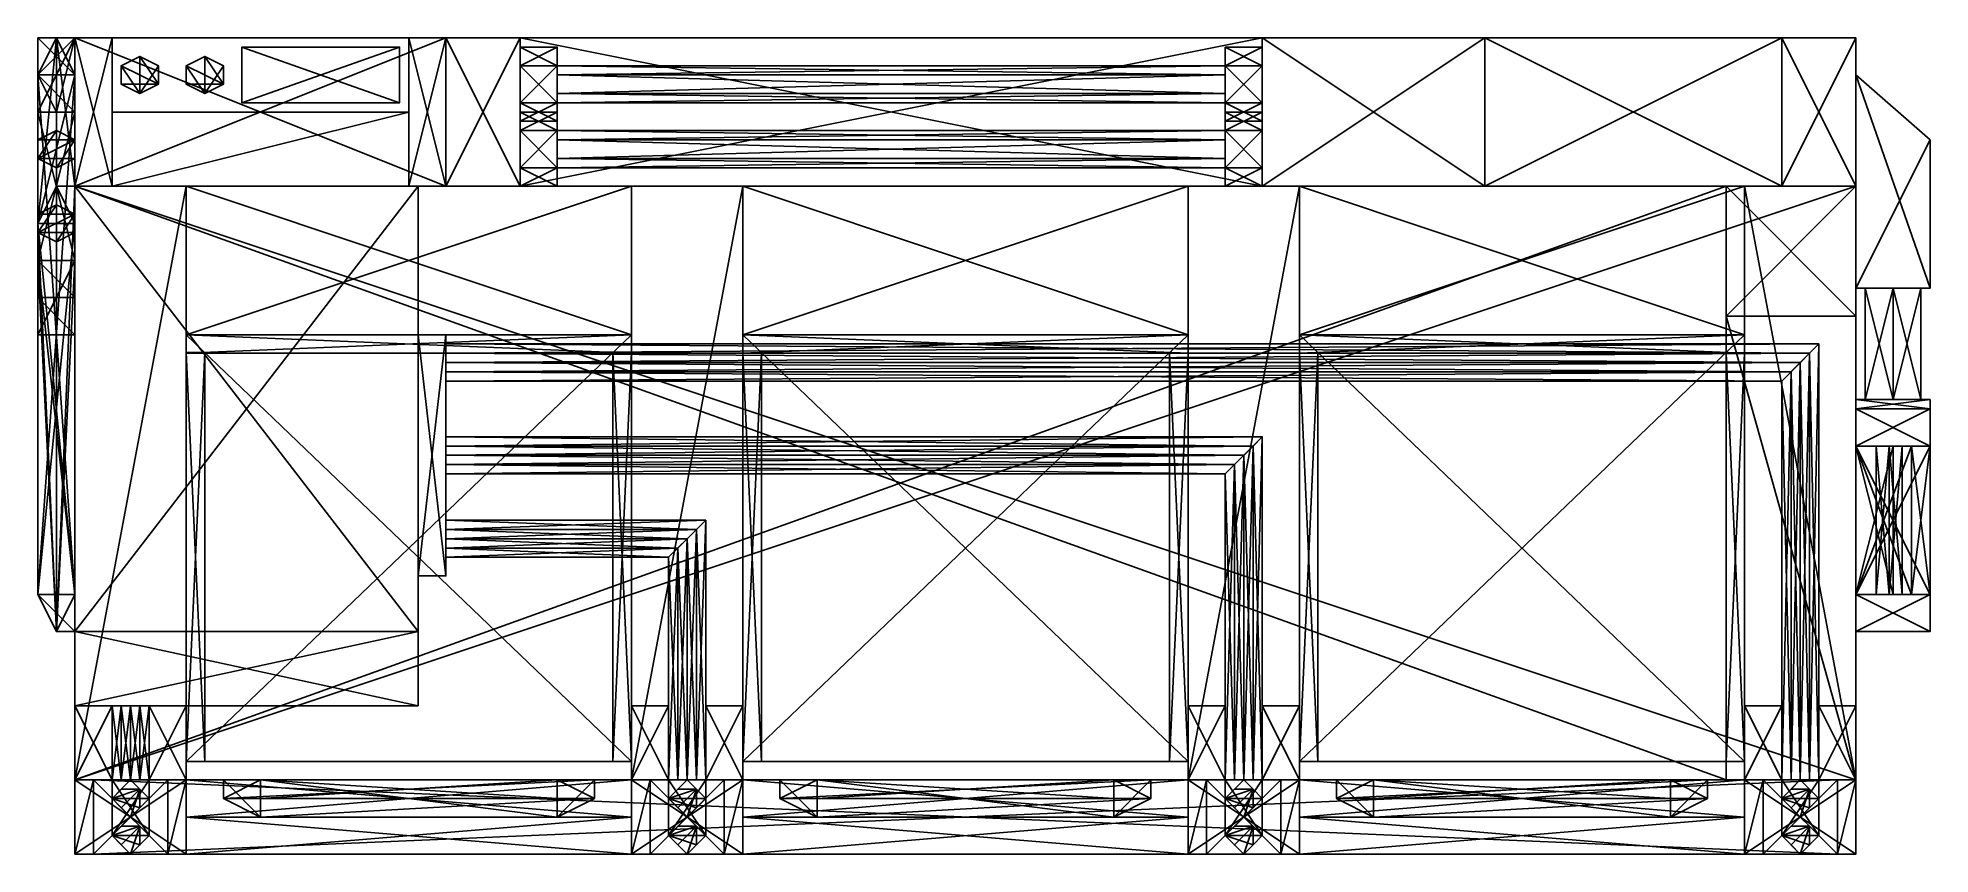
# Model space of a CAD drawing. Extents: x -196 to 8, y -72 to 16.
import ezdxf

# ---------------------------------------------------------------- set-up
doc = ezdxf.new("R2010")
doc.units = 0

msp = doc.modelspace()

# ---------------------------------------------------------------- meshes
at = {"layer": 'OBJECT000', "color": 50}
mesh = msp.add_polyface(dxfattribs=at)
corners = [(-192, -64, 80), (-192, -64, 8), (-192, 0, 8), (-192, 0, 80), (-180, -64, 8), (-180, -64, 80), (-180, 0, 80), (-180, 0, 8)]
mesh.append_faces([[corners[k] for k in face] for face in [(1, 3, 0), (1, 5, 4), (0, 6, 5), (1, 7, 2), (4, 6, 7), (2, 6, 3)]], dxfattribs={"vtx0": -1})
mesh.append_faces([[corners[k] for k in face] for face in [(1, 2, 3), (1, 0, 5), (0, 3, 6), (1, 4, 7), (4, 5, 6), (2, 7, 6)]], dxfattribs={"vtx2": -1})
at = {"layer": 'OBJECT001', "color": 50}
mesh = msp.add_polyface(dxfattribs=at)
corners = [(-120, -64, 80), (-120, -64, 8), (-132, -64, 8), (-132, -64, 80), (-120, 0, 8), (-120, 0, 80), (-132, 0, 80), (-132, 0, 8)]
mesh.append_faces([[corners[k] for k in face] for face in [(1, 3, 0), (1, 5, 4), (3, 5, 0), (2, 4, 7), (2, 6, 3), (4, 6, 7)]], dxfattribs={"vtx0": -1})
mesh.append_faces([[corners[k] for k in face] for face in [(1, 2, 3), (1, 0, 5), (3, 6, 5), (2, 1, 4), (2, 7, 6), (4, 5, 6)]], dxfattribs={"vtx2": -1})
at = {"layer": 'OBJECT002', "color": 50}
mesh = msp.add_polyface(dxfattribs=at)
corners = [(-180, -16, 80), (-180, 0, 80), (-132, 0, 80), (-132, -16, 80), (-180, 0, 8), (-180, -16, 8), (-132, -16, 8), (-132, 0, 8)]
mesh.append_faces([[corners[k] for k in face] for face in [(1, 3, 0), (5, 7, 4), (4, 0, 5), (6, 2, 7), (5, 3, 6), (7, 1, 4)]], dxfattribs={"vtx0": -1})
mesh.append_faces([[corners[k] for k in face] for face in [(1, 2, 3), (5, 6, 7), (4, 1, 0), (6, 3, 2), (5, 0, 3), (7, 2, 1)]], dxfattribs={"vtx2": -1})
at = {"layer": 'OBJECT003', "color": 50}
mesh = msp.add_polyface(dxfattribs=at)
corners = [(-60, -64, 8), (-72, -64, 8), (-72, -64, 80), (-60, -64, 80), (-72, 0, 8), (-72, 0, 80), (-60, 0, 80), (-60, 0, 8)]
mesh.append_faces([[corners[k] for k in face] for face in [(1, 3, 0), (1, 5, 2), (2, 6, 3), (1, 7, 4), (0, 6, 7), (4, 6, 5)]], dxfattribs={"vtx0": -1})
mesh.append_faces([[corners[k] for k in face] for face in [(1, 2, 3), (1, 4, 5), (2, 5, 6), (1, 0, 7), (0, 3, 6), (4, 7, 6)]], dxfattribs={"vtx2": -1})
at = {"layer": 'OBJECT004', "color": 50}
mesh = msp.add_polyface(dxfattribs=at)
corners = [(0, 0, 8), (0, -64, 8), (0, -64, 80), (0, 0, 80), (-12, -64, 8), (-12, -64, 80), (-12, 0, 80), (-12, 0, 8)]
mesh.append_faces([[corners[k] for k in face] for face in [(1, 3, 0), (1, 5, 2), (2, 6, 3), (1, 7, 4), (4, 6, 5), (0, 6, 7)]], dxfattribs={"vtx0": -1})
mesh.append_faces([[corners[k] for k in face] for face in [(1, 2, 3), (1, 4, 5), (2, 5, 6), (1, 0, 7), (4, 7, 6), (0, 3, 6)]], dxfattribs={"vtx2": -1})
at = {"layer": 'OBJECT005', "color": 50}
mesh = msp.add_polyface(dxfattribs=at)
corners = [(-60, -16, 80), (-60, 0, 80), (-12, 0, 80), (-12, -16, 80), (-60, 0, 8), (-60, -16, 8), (-12, -16, 8), (-12, 0, 8)]
mesh.append_faces([[corners[k] for k in face] for face in [(1, 3, 0), (5, 7, 4), (4, 0, 5), (6, 2, 7), (5, 3, 6), (7, 1, 4)]], dxfattribs={"vtx0": -1})
mesh.append_faces([[corners[k] for k in face] for face in [(1, 2, 3), (5, 6, 7), (4, 1, 0), (6, 3, 2), (5, 0, 3), (7, 2, 1)]], dxfattribs={"vtx2": -1})
at = {"layer": 'OBJECT006', "color": 50}
mesh = msp.add_polyface(dxfattribs=at)
corners = [(-192, -64, 8), (-192, -64), (-192, 0), (-192, 0, 8), (0, 0), (0, -64), (0, -64, 8), (0, 0, 8)]
mesh.append_faces([[corners[k] for k in face] for face in [(1, 3, 0), (5, 7, 4), (5, 0, 6), (3, 6, 0), (1, 4, 2), (2, 7, 3)]], dxfattribs={"vtx0": -1})
mesh.append_faces([[corners[k] for k in face] for face in [(1, 2, 3), (5, 6, 7), (5, 1, 0), (3, 7, 6), (1, 5, 4), (2, 4, 7)]], dxfattribs={"vtx2": -1})
at = {"layer": 'OBJECT007', "color": 50}
mesh = msp.add_polyface(dxfattribs=at)
corners = [(-120, -16, 80), (-120, 0, 80), (-72, 0, 80), (-72, -16, 80), (-120, 0, 8), (-120, -16, 8), (-72, -16, 8), (-72, 0, 8)]
mesh.append_faces([[corners[k] for k in face] for face in [(1, 3, 0), (5, 7, 4), (4, 0, 5), (6, 2, 7), (5, 3, 6), (7, 1, 4)]], dxfattribs={"vtx0": -1})
mesh.append_faces([[corners[k] for k in face] for face in [(1, 2, 3), (5, 6, 7), (4, 1, 0), (6, 3, 2), (5, 0, 3), (7, 2, 1)]], dxfattribs={"vtx2": -1})
at = {"layer": 'OBJECT008', "color": 50}
mesh = msp.add_polyface(dxfattribs=at)
corners = [(-192, -64, 116), (-192, -64, 80), (-192, 0, 80), (-192, 0, 116), (0, 0, 116), (0, 0, 80), (0, -64, 80), (0, -64, 116)]
mesh.append_faces([[corners[k] for k in face] for face in [(1, 3, 0), (5, 7, 4), (6, 0, 7), (1, 5, 2), (2, 4, 3), (3, 7, 0)]], dxfattribs={"vtx0": -1})
mesh.append_faces([[corners[k] for k in face] for face in [(1, 2, 3), (5, 6, 7), (6, 1, 0), (1, 6, 5), (2, 5, 4), (3, 4, 7)]], dxfattribs={"vtx2": -1})
at = {"layer": 'OBJECT009', "color": 50}
mesh = msp.add_polyface(dxfattribs=at)
corners = [(-192, -64, 128), (-192, -64, 116), (-192, 0, 116), (-192, 0, 128), (-14, -64, 116), (-14, -64, 128), (-14, 0, 116), (-14, 0, 128)]
mesh.append_faces([[corners[k] for k in face] for face in [(1, 3, 0), (1, 5, 4), (2, 7, 3), (3, 5, 0), (1, 6, 2), (6, 5, 7)]], dxfattribs={"vtx0": -1})
mesh.append_faces([[corners[k] for k in face] for face in [(1, 2, 3), (1, 0, 5), (2, 6, 7), (3, 7, 5), (1, 4, 6), (6, 4, 5)]], dxfattribs={"vtx2": -1})
at = {"layer": 'OBJECT010', "color": 50}
mesh = msp.add_polyface(dxfattribs=at)
corners = [(0, -14, 116), (0, -64, 116), (0, -64, 128), (0, -14, 128), (-14, -64, 116), (-14, -64, 128), (-14, -14, 128), (-14, -14, 116)]
mesh.append_faces([[corners[k] for k in face] for face in [(1, 3, 0), (1, 5, 2), (2, 6, 3), (1, 7, 4), (4, 6, 5), (0, 6, 7)]], dxfattribs={"vtx0": -1})
mesh.append_faces([[corners[k] for k in face] for face in [(1, 2, 3), (1, 4, 5), (2, 5, 6), (1, 0, 7), (4, 7, 6), (0, 3, 6)]], dxfattribs={"vtx2": -1})
at = {"layer": 'OBJECT011', "color": 50}
mesh = msp.add_polyface(dxfattribs=at)
corners = [(-172, -68, 88), (-172, -64, 88), (-140, -64, 88), (-140, -68, 88), (-176, -64, 84), (-176, -66, 84), (-136, -66, 84), (-136, -64, 84)]
mesh.append_faces([[corners[k] for k in face] for face in [(1, 3, 0), (5, 7, 4), (1, 5, 4), (7, 3, 2), (2, 4, 7), (6, 0, 3)]], dxfattribs={"vtx0": -1})
mesh.append_faces([[corners[k] for k in face] for face in [(1, 2, 3), (5, 6, 7), (1, 0, 5), (7, 6, 3), (2, 1, 4), (6, 5, 0)]], dxfattribs={"vtx2": -1})
at = {"layer": 'OBJECT012', "color": 50}
mesh = msp.add_polyface(dxfattribs=at)
corners = [(8, -28, 68), (8, -44, 68), (0, -44, 72), (0, -28, 72), (8, -44, 64), (8, -28, 64), (0, -28, 64), (0, -44, 64)]
mesh.append_faces([[corners[k] for k in face] for face in [(1, 3, 0), (5, 7, 4), (7, 3, 2), (1, 5, 4), (6, 0, 3), (2, 4, 7)]], dxfattribs={"vtx0": -1})
mesh.append_faces([[corners[k] for k in face] for face in [(1, 2, 3), (5, 6, 7), (7, 6, 3), (1, 0, 5), (6, 5, 0), (2, 1, 4)]], dxfattribs={"vtx2": -1})
at = {"layer": 'OBJECT013', "color": 50}
mesh = msp.add_polyface(dxfattribs=at)
corners = [(0, -24, 64), (8, -24, 64), (8, -28, 64), (0, -28, 64), (0, -28, 36), (8, -28, 36), (8, -24, 36), (0, -24, 36)]
mesh.append_faces([[corners[k] for k in face] for face in [(1, 3, 0), (5, 7, 4), (3, 7, 0), (5, 1, 6), (0, 6, 1), (4, 2, 5)]], dxfattribs={"vtx0": -1})
mesh.append_faces([[corners[k] for k in face] for face in [(1, 2, 3), (5, 6, 7), (3, 4, 7), (5, 2, 1), (0, 7, 6), (4, 3, 2)]], dxfattribs={"vtx2": -1})
at = {"layer": 'OBJECT014', "color": 50}
mesh = msp.add_polyface(dxfattribs=at)
corners = [(0, -44, 64), (8, -44, 64), (8, -48, 64), (0, -48, 64), (0, -48, 36), (8, -48, 36), (8, -44, 36), (0, -44, 36)]
mesh.append_faces([[corners[k] for k in face] for face in [(1, 3, 0), (5, 7, 4), (3, 7, 0), (5, 1, 6), (0, 6, 1), (4, 2, 5)]], dxfattribs={"vtx0": -1})
mesh.append_faces([[corners[k] for k in face] for face in [(1, 2, 3), (5, 6, 7), (3, 4, 7), (5, 2, 1), (0, 7, 6), (4, 3, 2)]], dxfattribs={"vtx2": -1})
at = {"layer": 'OBJECT015', "color": 50}
mesh = msp.add_polyface(dxfattribs=at)
corners = [(0, -28, 64), (4, -28, 64), (4, -44, 64), (0, -44, 64), (0, -44, 36), (4, -44, 36), (4, -28, 36), (0, -28, 36)]
mesh.append_faces([[corners[k] for k in face] for face in [(1, 3, 0), (5, 7, 4), (3, 7, 0), (5, 1, 6), (0, 6, 1), (4, 2, 5)]], dxfattribs={"vtx0": -1})
mesh.append_faces([[corners[k] for k in face] for face in [(1, 2, 3), (5, 6, 7), (3, 4, 7), (5, 2, 1), (0, 7, 6), (4, 3, 2)]], dxfattribs={"vtx2": -1})
at = {"layer": 'OBJECT016', "color": 50}
mesh = msp.add_polyface(dxfattribs=at)
corners = [(0, -28, 28), (0, -44, 28), (8, -44, 32), (8, -28, 32), (0, -44, 36), (0, -28, 36), (8, -28, 36), (8, -44, 36)]
mesh.append_faces([[corners[k] for k in face] for face in [(1, 3, 0), (5, 7, 4), (5, 1, 0), (3, 7, 6), (6, 0, 3), (2, 4, 7)]], dxfattribs={"vtx0": -1})
mesh.append_faces([[corners[k] for k in face] for face in [(1, 2, 3), (5, 6, 7), (5, 4, 1), (3, 2, 7), (6, 5, 0), (2, 1, 4)]], dxfattribs={"vtx2": -1})
at = {"layer": 'OBJECT017', "color": 50}
mesh = msp.add_polyface(dxfattribs=at)
corners = [(8, -48, 74.66666), (0, -48, 80), (0, -44, 80), (8, -44, 74.66666), (8, -44, 64), (0, -44, 64), (0, -48, 64), (8, -48, 64)]
mesh.append_faces([[corners[k] for k in face] for face in [(1, 3, 0), (5, 7, 4), (5, 1, 6), (3, 7, 0), (4, 2, 5), (0, 6, 1)]], dxfattribs={"vtx0": -1})
mesh.append_faces([[corners[k] for k in face] for face in [(1, 2, 3), (5, 6, 7), (5, 2, 1), (3, 4, 7), (4, 3, 2), (0, 7, 6)]], dxfattribs={"vtx2": -1})
at = {"layer": 'OBJECT018', "color": 50}
mesh = msp.add_polyface(dxfattribs=at)
corners = [(8, -28, 74.66666), (0, -28, 80), (0, -24, 80), (8, -24, 74.66666), (8, -24, 64), (0, -24, 64), (0, -28, 64), (8, -28, 64)]
mesh.append_faces([[corners[k] for k in face] for face in [(1, 3, 0), (5, 7, 4), (5, 1, 6), (3, 7, 0), (4, 2, 5), (0, 6, 1)]], dxfattribs={"vtx0": -1})
mesh.append_faces([[corners[k] for k in face] for face in [(1, 2, 3), (5, 6, 7), (5, 2, 1), (3, 4, 7), (4, 3, 2), (0, 7, 6)]], dxfattribs={"vtx2": -1})
at = {"layer": 'OBJECT019', "color": 50}
mesh = msp.add_polyface(dxfattribs=at)
corners = [(8, -24, 25.33333), (0, -24, 20), (0, -28, 20), (8, -28, 25.33333), (8, -28, 36), (0, -28, 36), (0, -24, 36), (8, -24, 36)]
mesh.append_faces([[corners[k] for k in face] for face in [(1, 3, 0), (5, 7, 4), (1, 5, 2), (7, 3, 4), (0, 6, 1), (4, 2, 5)]], dxfattribs={"vtx0": -1})
mesh.append_faces([[corners[k] for k in face] for face in [(1, 2, 3), (5, 6, 7), (1, 6, 5), (7, 0, 3), (0, 7, 6), (4, 3, 2)]], dxfattribs={"vtx2": -1})
at = {"layer": 'OBJECT020', "color": 50}
mesh = msp.add_polyface(dxfattribs=at)
corners = [(8, -44, 25.33333), (0, -44, 20), (0, -48, 20), (8, -48, 25.33333), (8, -48, 36), (0, -48, 36), (0, -44, 36), (8, -44, 36)]
mesh.append_faces([[corners[k] for k in face] for face in [(1, 3, 0), (5, 7, 4), (1, 5, 2), (7, 3, 4), (0, 6, 1), (4, 2, 5)]], dxfattribs={"vtx0": -1})
mesh.append_faces([[corners[k] for k in face] for face in [(1, 2, 3), (5, 6, 7), (1, 6, 5), (7, 0, 3), (0, 7, 6), (4, 3, 2)]], dxfattribs={"vtx2": -1})
at = {"layer": 'OBJECT021', "color": 50}
mesh = msp.add_polyface(dxfattribs=at)
corners = [(5, -44, 72.58579), (5, -44, 71.17158), (3.58579, -44, 71.17158), (2.17157, -44, 71.17158), (2.17157, -44, 72.58579), (2.17157, -44, 74), (3.58579, -44, 74), (5, -44, 74), (5, -28, 74), (3.58579, -28, 74), (2.17157, -28, 74), (2.17157, -28, 72.58579), (2.17157, -28, 71.17158), (3.58579, -28, 71.17158), (5, -28, 71.17158), (5, -28, 72.58579)]
mesh.append_faces([[corners[k] for k in face] for face in [(1, 7, 0), (9, 15, 8), (6, 8, 7), (5, 9, 6), (4, 10, 5), (3, 11, 4), (2, 12, 3), (1, 13, 2), (0, 14, 1), (7, 15, 0)]], dxfattribs={"vtx0": -1})
mesh.append_faces([[corners[k] for k in face] for face in [(1, 3, 4), (1, 4, 5), (1, 5, 6), (1, 6, 7), (9, 11, 12), (9, 12, 13), (9, 13, 14), (9, 14, 15)]], dxfattribs={"vtx0": -1, "vtx2": -1})
mesh.append_faces([[corners[k] for k in face] for face in [(1, 2, 3), (9, 10, 11), (6, 9, 8), (5, 10, 9), (4, 11, 10), (3, 12, 11), (2, 13, 12), (1, 14, 13), (0, 15, 14), (7, 8, 15)]], dxfattribs={"vtx2": -1})
at = {"layer": 'OBJECT022', "color": 50}
mesh = msp.add_polyface(dxfattribs=at)
corners = [(8, -28, 74), (8, -44, 74), (6, -44, 74), (6, -28, 74), (8, -44, 68), (8, -28, 68), (6, -28, 69), (6, -44, 69)]
mesh.append_faces([[corners[k] for k in face] for face in [(1, 3, 0), (5, 7, 4), (7, 3, 2), (1, 5, 4), (6, 0, 3), (2, 4, 7)]], dxfattribs={"vtx0": -1})
mesh.append_faces([[corners[k] for k in face] for face in [(1, 2, 3), (5, 6, 7), (7, 6, 3), (1, 0, 5), (6, 5, 0), (2, 1, 4)]], dxfattribs={"vtx2": -1})
at = {"layer": 'OBJECT023', "color": 50}
mesh = msp.add_polyface(dxfattribs=at)
corners = [(0, -28, 79), (0, -44, 79), (0, -44, 78), (0, -28, 78), (8, -44, 74), (8, -28, 74), (6, -28, 74), (6, -44, 74)]
mesh.append_faces([[corners[k] for k in face] for face in [(1, 3, 0), (5, 7, 4), (7, 3, 2), (1, 5, 4), (6, 0, 3), (2, 4, 7)]], dxfattribs={"vtx0": -1})
mesh.append_faces([[corners[k] for k in face] for face in [(1, 2, 3), (5, 6, 7), (7, 6, 3), (1, 0, 5), (6, 5, 0), (2, 1, 4)]], dxfattribs={"vtx2": -1})
at = {"layer": 'OBJECT024', "color": 50}
mesh = msp.add_polyface(dxfattribs=at)
corners = [(6, -28, 26), (6, -44, 26), (8, -44, 26), (8, -28, 26), (6, -44, 31), (6, -28, 31), (8, -28, 32), (8, -44, 32)]
mesh.append_faces([[corners[k] for k in face] for face in [(1, 3, 0), (5, 7, 4), (5, 1, 0), (3, 7, 6), (6, 0, 3), (2, 4, 7)]], dxfattribs={"vtx0": -1})
mesh.append_faces([[corners[k] for k in face] for face in [(1, 2, 3), (5, 6, 7), (5, 4, 1), (3, 2, 7), (6, 5, 0), (2, 1, 4)]], dxfattribs={"vtx2": -1})
at = {"layer": 'OBJECT025', "color": 50}
mesh = msp.add_polyface(dxfattribs=at)
corners = [(0, -28, 22), (0, -44, 22), (0, -44, 21), (0, -28, 21), (6, -44, 26), (6, -28, 26), (8, -28, 26), (8, -44, 26)]
mesh.append_faces([[corners[k] for k in face] for face in [(1, 3, 0), (5, 7, 4), (5, 1, 0), (3, 7, 6), (6, 0, 3), (2, 4, 7)]], dxfattribs={"vtx0": -1})
mesh.append_faces([[corners[k] for k in face] for face in [(1, 2, 3), (5, 6, 7), (5, 4, 1), (3, 2, 7), (6, 5, 0), (2, 1, 4)]], dxfattribs={"vtx2": -1})
at = {"layer": 'OBJECT026', "color": 50}
mesh = msp.add_polyface(dxfattribs=at)
corners = [(5, -44, 27.58579), (5, -44, 26.17158), (3.58579, -44, 26.17158), (2.17157, -44, 26.17158), (2.17157, -44, 27.58579), (2.17157, -44, 29), (3.58579, -44, 29), (5, -44, 29), (5, -28, 29), (3.58579, -28, 29), (2.17157, -28, 29), (2.17157, -28, 27.58579), (2.17157, -28, 26.17158), (3.58579, -28, 26.17158), (5, -28, 26.17158), (5, -28, 27.58579)]
mesh.append_faces([[corners[k] for k in face] for face in [(1, 7, 0), (9, 15, 8), (6, 8, 7), (5, 9, 6), (4, 10, 5), (3, 11, 4), (2, 12, 3), (1, 13, 2), (0, 14, 1), (7, 15, 0)]], dxfattribs={"vtx0": -1})
mesh.append_faces([[corners[k] for k in face] for face in [(1, 3, 4), (1, 4, 5), (1, 5, 6), (1, 6, 7), (9, 11, 12), (9, 12, 13), (9, 13, 14), (9, 14, 15)]], dxfattribs={"vtx0": -1, "vtx2": -1})
mesh.append_faces([[corners[k] for k in face] for face in [(1, 2, 3), (9, 10, 11), (6, 9, 8), (5, 10, 9), (4, 11, 10), (3, 12, 11), (2, 13, 12), (1, 14, 13), (0, 15, 14), (7, 8, 15)]], dxfattribs={"vtx2": -1})
at = {"layer": 'OBJECT027', "color": 50}
mesh = msp.add_polyface(dxfattribs=at)
corners = [(-176, -64, 124), (-136, -64, 124), (-136, -66, 124), (-176, -66, 124), (-172, -68, 120), (-140, -68, 120), (-140, -64, 120), (-172, -64, 120)]
mesh.append_faces([[corners[k] for k in face] for face in [(1, 3, 0), (5, 7, 4), (3, 7, 0), (5, 1, 6), (0, 6, 1), (4, 2, 5)]], dxfattribs={"vtx0": -1})
mesh.append_faces([[corners[k] for k in face] for face in [(1, 2, 3), (5, 6, 7), (3, 4, 7), (5, 2, 1), (0, 7, 6), (4, 3, 2)]], dxfattribs={"vtx2": -1})
at = {"layer": 'OBJECT028', "color": 50}
mesh = msp.add_polyface(dxfattribs=at)
corners = [(-176, -66, 124), (-176, -64, 124), (-172, -64, 120), (-172, -68, 120), (-176, -64, 84), (-176, -66, 84), (-172, -68, 88), (-172, -64, 88)]
mesh.append_faces([[corners[k] for k in face] for face in [(1, 3, 0), (5, 7, 4), (1, 5, 4), (7, 3, 2), (2, 4, 7), (6, 0, 3)]], dxfattribs={"vtx0": -1})
mesh.append_faces([[corners[k] for k in face] for face in [(1, 2, 3), (5, 6, 7), (1, 0, 5), (7, 6, 3), (2, 1, 4), (6, 5, 0)]], dxfattribs={"vtx2": -1})
at = {"layer": 'OBJECT029', "color": 50}
mesh = msp.add_polyface(dxfattribs=at)
corners = [(-140, -68, 120), (-140, -64, 120), (-136, -64, 124), (-136, -66, 124), (-140, -64, 88), (-140, -68, 88), (-136, -66, 84), (-136, -64, 84)]
mesh.append_faces([[corners[k] for k in face] for face in [(1, 3, 0), (5, 7, 4), (1, 5, 4), (7, 3, 2), (2, 4, 7), (6, 0, 3)]], dxfattribs={"vtx0": -1})
mesh.append_faces([[corners[k] for k in face] for face in [(1, 2, 3), (5, 6, 7), (1, 0, 5), (7, 6, 3), (2, 1, 4), (6, 5, 0)]], dxfattribs={"vtx2": -1})
at = {"layer": 'OBJECT030', "color": 50}
mesh = msp.add_polyface(dxfattribs=at)
corners = [(-172, -64, 120), (-140, -64, 120), (-140, -66, 120), (-172, -66, 120), (-172, -66, 88), (-140, -66, 88), (-140, -64, 88), (-172, -64, 88)]
mesh.append_faces([[corners[k] for k in face] for face in [(1, 3, 0), (5, 7, 4), (3, 7, 0), (5, 1, 6), (0, 6, 1), (4, 2, 5)]], dxfattribs={"vtx0": -1})
mesh.append_faces([[corners[k] for k in face] for face in [(1, 2, 3), (5, 6, 7), (3, 4, 7), (5, 2, 1), (0, 7, 6), (4, 3, 2)]], dxfattribs={"vtx2": -1})
at = {"layer": 'OBJECT031', "color": 50}
mesh = msp.add_polyface(dxfattribs=at)
corners = [(-116, -64, 124), (-76, -64, 124), (-76, -66, 124), (-116, -66, 124), (-112, -68, 120), (-80, -68, 120), (-80, -64, 120), (-112, -64, 120)]
mesh.append_faces([[corners[k] for k in face] for face in [(1, 3, 0), (5, 7, 4), (3, 7, 0), (5, 1, 6), (0, 6, 1), (4, 2, 5)]], dxfattribs={"vtx0": -1})
mesh.append_faces([[corners[k] for k in face] for face in [(1, 2, 3), (5, 6, 7), (3, 4, 7), (5, 2, 1), (0, 7, 6), (4, 3, 2)]], dxfattribs={"vtx2": -1})
at = {"layer": 'OBJECT032', "color": 50}
mesh = msp.add_polyface(dxfattribs=at)
corners = [(-80, -68, 120), (-80, -64, 120), (-76, -64, 124), (-76, -66, 124), (-80, -64, 88), (-80, -68, 88), (-76, -66, 84), (-76, -64, 84)]
mesh.append_faces([[corners[k] for k in face] for face in [(1, 3, 0), (5, 7, 4), (1, 5, 4), (7, 3, 2), (2, 4, 7), (6, 0, 3)]], dxfattribs={"vtx0": -1})
mesh.append_faces([[corners[k] for k in face] for face in [(1, 2, 3), (5, 6, 7), (1, 0, 5), (7, 6, 3), (2, 1, 4), (6, 5, 0)]], dxfattribs={"vtx2": -1})
at = {"layer": 'OBJECT033', "color": 50}
mesh = msp.add_polyface(dxfattribs=at)
corners = [(-112, -68, 88), (-112, -64, 88), (-80, -64, 88), (-80, -68, 88), (-116, -64, 84), (-116, -66, 84), (-76, -66, 84), (-76, -64, 84)]
mesh.append_faces([[corners[k] for k in face] for face in [(1, 3, 0), (5, 7, 4), (1, 5, 4), (7, 3, 2), (2, 4, 7), (6, 0, 3)]], dxfattribs={"vtx0": -1})
mesh.append_faces([[corners[k] for k in face] for face in [(1, 2, 3), (5, 6, 7), (1, 0, 5), (7, 6, 3), (2, 1, 4), (6, 5, 0)]], dxfattribs={"vtx2": -1})
at = {"layer": 'OBJECT034', "color": 50}
mesh = msp.add_polyface(dxfattribs=at)
corners = [(-116, -66, 124), (-116, -64, 124), (-112, -64, 120), (-112, -68, 120), (-116, -64, 84), (-116, -66, 84), (-112, -68, 88), (-112, -64, 88)]
mesh.append_faces([[corners[k] for k in face] for face in [(1, 3, 0), (5, 7, 4), (1, 5, 4), (7, 3, 2), (2, 4, 7), (6, 0, 3)]], dxfattribs={"vtx0": -1})
mesh.append_faces([[corners[k] for k in face] for face in [(1, 2, 3), (5, 6, 7), (1, 0, 5), (7, 6, 3), (2, 1, 4), (6, 5, 0)]], dxfattribs={"vtx2": -1})
at = {"layer": 'OBJECT035', "color": 50}
mesh = msp.add_polyface(dxfattribs=at)
corners = [(-112, -64, 120), (-80, -64, 120), (-80, -66, 120), (-112, -66, 120), (-112, -66, 88), (-80, -66, 88), (-80, -64, 88), (-112, -64, 88)]
mesh.append_faces([[corners[k] for k in face] for face in [(1, 3, 0), (5, 7, 4), (3, 7, 0), (5, 1, 6), (0, 6, 1), (4, 2, 5)]], dxfattribs={"vtx0": -1})
mesh.append_faces([[corners[k] for k in face] for face in [(1, 2, 3), (5, 6, 7), (3, 4, 7), (5, 2, 1), (0, 7, 6), (4, 3, 2)]], dxfattribs={"vtx2": -1})
at = {"layer": 'OBJECT036', "color": 50}
mesh = msp.add_polyface(dxfattribs=at)
corners = [(-56, -64, 124), (-16, -64, 124), (-16, -66, 124), (-56, -66, 124), (-52, -68, 120), (-20, -68, 120), (-20, -64, 120), (-52, -64, 120)]
mesh.append_faces([[corners[k] for k in face] for face in [(1, 3, 0), (5, 7, 4), (3, 7, 0), (5, 1, 6), (0, 6, 1), (4, 2, 5)]], dxfattribs={"vtx0": -1})
mesh.append_faces([[corners[k] for k in face] for face in [(1, 2, 3), (5, 6, 7), (3, 4, 7), (5, 2, 1), (0, 7, 6), (4, 3, 2)]], dxfattribs={"vtx2": -1})
at = {"layer": 'OBJECT037', "color": 50}
mesh = msp.add_polyface(dxfattribs=at)
corners = [(-20, -68, 120), (-20, -64, 120), (-16, -64, 124), (-16, -66, 124), (-20, -64, 88), (-20, -68, 88), (-16, -66, 84), (-16, -64, 84)]
mesh.append_faces([[corners[k] for k in face] for face in [(1, 3, 0), (5, 7, 4), (1, 5, 4), (7, 3, 2), (2, 4, 7), (6, 0, 3)]], dxfattribs={"vtx0": -1})
mesh.append_faces([[corners[k] for k in face] for face in [(1, 2, 3), (5, 6, 7), (1, 0, 5), (7, 6, 3), (2, 1, 4), (6, 5, 0)]], dxfattribs={"vtx2": -1})
at = {"layer": 'OBJECT038', "color": 50}
mesh = msp.add_polyface(dxfattribs=at)
corners = [(-52, -68, 88), (-52, -64, 88), (-20, -64, 88), (-20, -68, 88), (-56, -64, 84), (-56, -66, 84), (-16, -66, 84), (-16, -64, 84)]
mesh.append_faces([[corners[k] for k in face] for face in [(1, 3, 0), (5, 7, 4), (1, 5, 4), (7, 3, 2), (2, 4, 7), (6, 0, 3)]], dxfattribs={"vtx0": -1})
mesh.append_faces([[corners[k] for k in face] for face in [(1, 2, 3), (5, 6, 7), (1, 0, 5), (7, 6, 3), (2, 1, 4), (6, 5, 0)]], dxfattribs={"vtx2": -1})
at = {"layer": 'OBJECT039', "color": 50}
mesh = msp.add_polyface(dxfattribs=at)
corners = [(-56, -66, 124), (-56, -64, 124), (-52, -64, 120), (-52, -68, 120), (-56, -64, 84), (-56, -66, 84), (-52, -68, 88), (-52, -64, 88)]
mesh.append_faces([[corners[k] for k in face] for face in [(1, 3, 0), (5, 7, 4), (1, 5, 4), (7, 3, 2), (2, 4, 7), (6, 0, 3)]], dxfattribs={"vtx0": -1})
mesh.append_faces([[corners[k] for k in face] for face in [(1, 2, 3), (5, 6, 7), (1, 0, 5), (7, 6, 3), (2, 1, 4), (6, 5, 0)]], dxfattribs={"vtx2": -1})
at = {"layer": 'OBJECT040', "color": 50}
mesh = msp.add_polyface(dxfattribs=at)
corners = [(-52, -64, 120), (-20, -64, 120), (-20, -66, 120), (-52, -66, 120), (-52, -66, 88), (-20, -66, 88), (-20, -64, 88), (-52, -64, 88)]
mesh.append_faces([[corners[k] for k in face] for face in [(1, 3, 0), (5, 7, 4), (3, 7, 0), (5, 1, 6), (0, 6, 1), (4, 2, 5)]], dxfattribs={"vtx0": -1})
mesh.append_faces([[corners[k] for k in face] for face in [(1, 2, 3), (5, 6, 7), (3, 4, 7), (5, 2, 1), (0, 7, 6), (4, 3, 2)]], dxfattribs={"vtx2": -1})
at = {"layer": 'OBJECT041', "color": 50}
mesh = msp.add_polyface(dxfattribs=at)
corners = [(-180, -16, 10), (-132, -16, 10), (-132, -62, 10), (-180, -62, 10), (-180, -62, 8), (-132, -62, 8), (-132, -16, 8), (-180, -16, 8)]
mesh.append_faces([[corners[k] for k in face] for face in [(1, 3, 0), (5, 7, 4), (3, 7, 0), (5, 1, 6), (0, 6, 1), (4, 2, 5)]], dxfattribs={"vtx0": -1})
mesh.append_faces([[corners[k] for k in face] for face in [(1, 2, 3), (5, 6, 7), (3, 4, 7), (5, 2, 1), (0, 7, 6), (4, 3, 2)]], dxfattribs={"vtx2": -1})
at = {"layer": 'OBJECT042', "color": 50}
mesh = msp.add_polyface(dxfattribs=at)
corners = [(-180, -16, 80), (-132, -16, 80), (-132, -62, 80), (-180, -62, 80), (-180, -62, 78), (-132, -62, 78), (-132, -16, 78), (-180, -16, 78)]
mesh.append_faces([[corners[k] for k in face] for face in [(1, 3, 0), (5, 7, 4), (3, 7, 0), (5, 1, 6), (0, 6, 1), (4, 2, 5)]], dxfattribs={"vtx0": -1})
mesh.append_faces([[corners[k] for k in face] for face in [(1, 2, 3), (5, 6, 7), (3, 4, 7), (5, 2, 1), (0, 7, 6), (4, 3, 2)]], dxfattribs={"vtx2": -1})
at = {"layer": 'OBJECT043', "color": 50}
mesh = msp.add_polyface(dxfattribs=at)
corners = [(-120, -16, 80), (-72, -16, 80), (-72, -62, 80), (-120, -62, 80), (-120, -62, 78), (-72, -62, 78), (-72, -16, 78), (-120, -16, 78)]
mesh.append_faces([[corners[k] for k in face] for face in [(1, 3, 0), (5, 7, 4), (3, 7, 0), (5, 1, 6), (0, 6, 1), (4, 2, 5)]], dxfattribs={"vtx0": -1})
mesh.append_faces([[corners[k] for k in face] for face in [(1, 2, 3), (5, 6, 7), (3, 4, 7), (5, 2, 1), (0, 7, 6), (4, 3, 2)]], dxfattribs={"vtx2": -1})
at = {"layer": 'OBJECT044', "color": 50}
mesh = msp.add_polyface(dxfattribs=at)
corners = [(-120, -16, 10), (-72, -16, 10), (-72, -62, 10), (-120, -62, 10), (-120, -62, 8), (-72, -62, 8), (-72, -16, 8), (-120, -16, 8)]
mesh.append_faces([[corners[k] for k in face] for face in [(1, 3, 0), (5, 7, 4), (3, 7, 0), (5, 1, 6), (0, 6, 1), (4, 2, 5)]], dxfattribs={"vtx0": -1})
mesh.append_faces([[corners[k] for k in face] for face in [(1, 2, 3), (5, 6, 7), (3, 4, 7), (5, 2, 1), (0, 7, 6), (4, 3, 2)]], dxfattribs={"vtx2": -1})
at = {"layer": 'OBJECT045', "color": 50}
mesh = msp.add_polyface(dxfattribs=at)
corners = [(-60, -16, 80), (-12, -16, 80), (-12, -62, 80), (-60, -62, 80), (-60, -62, 78), (-12, -62, 78), (-12, -16, 78), (-60, -16, 78)]
mesh.append_faces([[corners[k] for k in face] for face in [(1, 3, 0), (5, 7, 4), (3, 7, 0), (5, 1, 6), (0, 6, 1), (4, 2, 5)]], dxfattribs={"vtx0": -1})
mesh.append_faces([[corners[k] for k in face] for face in [(1, 2, 3), (5, 6, 7), (3, 4, 7), (5, 2, 1), (0, 7, 6), (4, 3, 2)]], dxfattribs={"vtx2": -1})
at = {"layer": 'OBJECT046', "color": 50}
mesh = msp.add_polyface(dxfattribs=at)
corners = [(-60, -16, 10), (-12, -16, 10), (-12, -62, 10), (-60, -62, 10), (-60, -62, 8), (-12, -62, 8), (-12, -16, 8), (-60, -16, 8)]
mesh.append_faces([[corners[k] for k in face] for face in [(1, 3, 0), (5, 7, 4), (3, 7, 0), (5, 1, 6), (0, 6, 1), (4, 2, 5)]], dxfattribs={"vtx0": -1})
mesh.append_faces([[corners[k] for k in face] for face in [(1, 2, 3), (5, 6, 7), (3, 4, 7), (5, 2, 1), (0, 7, 6), (4, 3, 2)]], dxfattribs={"vtx2": -1})
at = {"layer": 'OBJECT047', "color": 50}
mesh = msp.add_polyface(dxfattribs=at)
corners = [(-180, -16, 78), (-132, -16, 78), (-132, -18, 78), (-180, -18, 78), (-180, -18, 10), (-132, -18, 10), (-132, -16, 10), (-180, -16, 10)]
mesh.append_faces([[corners[k] for k in face] for face in [(1, 3, 0), (5, 7, 4), (3, 7, 0), (5, 1, 6), (0, 6, 1), (4, 2, 5)]], dxfattribs={"vtx0": -1})
mesh.append_faces([[corners[k] for k in face] for face in [(1, 2, 3), (5, 6, 7), (3, 4, 7), (5, 2, 1), (0, 7, 6), (4, 3, 2)]], dxfattribs={"vtx2": -1})
at = {"layer": 'OBJECT048', "color": 50}
mesh = msp.add_polyface(dxfattribs=at)
corners = [(-120, -16, 78), (-72, -16, 78), (-72, -18, 78), (-120, -18, 78), (-120, -18, 10), (-72, -18, 10), (-72, -16, 10), (-120, -16, 10)]
mesh.append_faces([[corners[k] for k in face] for face in [(1, 3, 0), (5, 7, 4), (3, 7, 0), (5, 1, 6), (0, 6, 1), (4, 2, 5)]], dxfattribs={"vtx0": -1})
mesh.append_faces([[corners[k] for k in face] for face in [(1, 2, 3), (5, 6, 7), (3, 4, 7), (5, 2, 1), (0, 7, 6), (4, 3, 2)]], dxfattribs={"vtx2": -1})
at = {"layer": 'OBJECT049', "color": 50}
mesh = msp.add_polyface(dxfattribs=at)
corners = [(-60, -16, 78), (-12, -16, 78), (-12, -18, 78), (-60, -18, 78), (-60, -18, 10), (-12, -18, 10), (-12, -16, 10), (-60, -16, 10)]
mesh.append_faces([[corners[k] for k in face] for face in [(1, 3, 0), (5, 7, 4), (3, 7, 0), (5, 1, 6), (0, 6, 1), (4, 2, 5)]], dxfattribs={"vtx0": -1})
mesh.append_faces([[corners[k] for k in face] for face in [(1, 2, 3), (5, 6, 7), (3, 4, 7), (5, 2, 1), (0, 7, 6), (4, 3, 2)]], dxfattribs={"vtx2": -1})
at = {"layer": 'OBJECT050', "color": 50}
mesh = msp.add_polyface(dxfattribs=at)
corners = [(-180, -17.91667, 78), (-178, -17.91667, 78), (-178, -62, 78), (-180, -62, 78), (-180, -62, 10), (-178, -62, 10), (-178, -17.91667, 10), (-180, -17.91667, 10)]
mesh.append_faces([[corners[k] for k in face] for face in [(1, 3, 0), (5, 7, 4), (3, 7, 0), (5, 1, 6), (0, 6, 1), (4, 2, 5)]], dxfattribs={"vtx0": -1})
mesh.append_faces([[corners[k] for k in face] for face in [(1, 2, 3), (5, 6, 7), (3, 4, 7), (5, 2, 1), (0, 7, 6), (4, 3, 2)]], dxfattribs={"vtx2": -1})
at = {"layer": 'OBJECT051', "color": 50}
mesh = msp.add_polyface(dxfattribs=at)
corners = [(-134, -17.91667, 78), (-132, -17.91667, 78), (-132, -62, 78), (-134, -62, 78), (-134, -62, 10), (-132, -62, 10), (-132, -17.91667, 10), (-134, -17.91667, 10)]
mesh.append_faces([[corners[k] for k in face] for face in [(1, 3, 0), (5, 7, 4), (3, 7, 0), (5, 1, 6), (0, 6, 1), (4, 2, 5)]], dxfattribs={"vtx0": -1})
mesh.append_faces([[corners[k] for k in face] for face in [(1, 2, 3), (5, 6, 7), (3, 4, 7), (5, 2, 1), (0, 7, 6), (4, 3, 2)]], dxfattribs={"vtx2": -1})
at = {"layer": 'OBJECT052', "color": 50}
mesh = msp.add_polyface(dxfattribs=at)
corners = [(-74, -18, 78), (-72, -18, 78), (-72, -62, 78), (-74, -62, 78), (-74, -62, 10), (-72, -62, 10), (-72, -18, 10), (-74, -18, 10)]
mesh.append_faces([[corners[k] for k in face] for face in [(1, 3, 0), (5, 7, 4), (3, 7, 0), (5, 1, 6), (0, 6, 1), (4, 2, 5)]], dxfattribs={"vtx0": -1})
mesh.append_faces([[corners[k] for k in face] for face in [(1, 2, 3), (5, 6, 7), (3, 4, 7), (5, 2, 1), (0, 7, 6), (4, 3, 2)]], dxfattribs={"vtx2": -1})
at = {"layer": 'OBJECT053', "color": 50}
mesh = msp.add_polyface(dxfattribs=at)
corners = [(-120, -18, 78), (-118, -18, 78), (-118, -62, 78), (-120, -62, 78), (-120, -62, 10), (-118, -62, 10), (-118, -18, 10), (-120, -18, 10)]
mesh.append_faces([[corners[k] for k in face] for face in [(1, 3, 0), (5, 7, 4), (3, 7, 0), (5, 1, 6), (0, 6, 1), (4, 2, 5)]], dxfattribs={"vtx0": -1})
mesh.append_faces([[corners[k] for k in face] for face in [(1, 2, 3), (5, 6, 7), (3, 4, 7), (5, 2, 1), (0, 7, 6), (4, 3, 2)]], dxfattribs={"vtx2": -1})
at = {"layer": 'OBJECT054', "color": 50}
mesh = msp.add_polyface(dxfattribs=at)
corners = [(-14, -18, 78), (-12, -18, 78), (-12, -62, 78), (-14, -62, 78), (-14, -62, 10), (-12, -62, 10), (-12, -18, 10), (-14, -18, 10)]
mesh.append_faces([[corners[k] for k in face] for face in [(1, 3, 0), (5, 7, 4), (3, 7, 0), (5, 1, 6), (0, 6, 1), (4, 2, 5)]], dxfattribs={"vtx0": -1})
mesh.append_faces([[corners[k] for k in face] for face in [(1, 2, 3), (5, 6, 7), (3, 4, 7), (5, 2, 1), (0, 7, 6), (4, 3, 2)]], dxfattribs={"vtx2": -1})
at = {"layer": 'OBJECT055', "color": 50}
mesh = msp.add_polyface(dxfattribs=at)
corners = [(-60, -18, 78), (-58, -18, 78), (-58, -62, 78), (-60, -62, 78), (-60, -62, 10), (-58, -62, 10), (-58, -18, 10), (-60, -18, 10)]
mesh.append_faces([[corners[k] for k in face] for face in [(1, 3, 0), (5, 7, 4), (3, 7, 0), (5, 1, 6), (0, 6, 1), (4, 2, 5)]], dxfattribs={"vtx0": -1})
mesh.append_faces([[corners[k] for k in face] for face in [(1, 2, 3), (5, 6, 7), (3, 4, 7), (5, 2, 1), (0, 7, 6), (4, 3, 2)]], dxfattribs={"vtx2": -1})
at = {"layer": 'OBJECT056', "color": 50}
mesh = msp.add_polyface(dxfattribs=at)
corners = [(-122, -64, 80), (-122, -72, 74), (-130, -72, 74), (-130, -64, 80), (-122, -72, 68), (-122, -64, 68), (-130, -64, 68), (-130, -72, 68)]
mesh.append_faces([[corners[k] for k in face] for face in [(1, 3, 0), (5, 7, 4), (7, 3, 2), (1, 5, 4), (6, 0, 3), (2, 4, 7)]], dxfattribs={"vtx0": -1})
mesh.append_faces([[corners[k] for k in face] for face in [(1, 2, 3), (5, 6, 7), (7, 6, 3), (1, 0, 5), (6, 5, 0), (2, 1, 4)]], dxfattribs={"vtx2": -1})
at = {"layer": 'OBJECT057', "color": 50}
mesh = msp.add_polyface(dxfattribs=at)
corners = [(-62, -64, 80), (-62, -72, 74), (-70, -72, 74), (-70, -64, 80), (-62, -72, 68), (-62, -64, 68), (-70, -64, 68), (-70, -72, 68)]
mesh.append_faces([[corners[k] for k in face] for face in [(1, 3, 0), (5, 7, 4), (7, 3, 2), (1, 5, 4), (6, 0, 3), (2, 4, 7)]], dxfattribs={"vtx0": -1})
mesh.append_faces([[corners[k] for k in face] for face in [(1, 2, 3), (5, 6, 7), (7, 6, 3), (1, 0, 5), (6, 5, 0), (2, 1, 4)]], dxfattribs={"vtx2": -1})
at = {"layer": 'OBJECT058', "color": 50}
mesh = msp.add_polyface(dxfattribs=at)
corners = [(-127, -65, 6), (-128, -66, 6), (-127, -67, 6), (-126, -68, 6), (-125, -67, 6), (-124, -66, 6), (-125, -65, 6), (-126, -64, 6), (-126, -64, 68), (-125, -65, 68), (-124, -66, 68), (-125, -67, 68), (-126, -68, 68), (-127, -67, 68), (-128, -66, 68), (-127, -65, 68)]
mesh.append_faces([[corners[k] for k in face] for face in [(1, 7, 0), (9, 15, 8), (6, 8, 7), (5, 9, 6), (4, 10, 5), (3, 11, 4), (2, 12, 3), (1, 13, 2), (0, 14, 1), (7, 15, 0)]], dxfattribs={"vtx0": -1})
mesh.append_faces([[corners[k] for k in face] for face in [(1, 3, 4), (1, 4, 5), (1, 5, 6), (1, 6, 7), (9, 11, 12), (9, 12, 13), (9, 13, 14), (9, 14, 15)]], dxfattribs={"vtx0": -1, "vtx2": -1})
mesh.append_faces([[corners[k] for k in face] for face in [(1, 2, 3), (9, 10, 11), (6, 9, 8), (5, 10, 9), (4, 11, 10), (3, 12, 11), (2, 13, 12), (1, 14, 13), (0, 15, 14), (7, 8, 15)]], dxfattribs={"vtx2": -1})
at = {"layer": 'OBJECT059', "color": 50}
mesh = msp.add_polyface(dxfattribs=at)
corners = [(-127, -69, 6), (-128, -70, 6), (-127, -71, 6), (-126, -72, 6), (-125, -71, 6), (-124, -70, 6), (-125, -69, 6), (-126, -68, 6), (-126, -68, 68), (-125, -69, 68), (-124, -70, 68), (-125, -71, 68), (-126, -72, 68), (-127, -71, 68), (-128, -70, 68), (-127, -69, 68)]
mesh.append_faces([[corners[k] for k in face] for face in [(1, 7, 0), (9, 15, 8), (6, 8, 7), (5, 9, 6), (4, 10, 5), (3, 11, 4), (2, 12, 3), (1, 13, 2), (0, 14, 1), (7, 15, 0)]], dxfattribs={"vtx0": -1})
mesh.append_faces([[corners[k] for k in face] for face in [(1, 3, 4), (1, 4, 5), (1, 5, 6), (1, 6, 7), (9, 11, 12), (9, 12, 13), (9, 13, 14), (9, 14, 15)]], dxfattribs={"vtx0": -1, "vtx2": -1})
mesh.append_faces([[corners[k] for k in face] for face in [(1, 2, 3), (9, 10, 11), (6, 9, 8), (5, 10, 9), (4, 11, 10), (3, 12, 11), (2, 13, 12), (1, 14, 13), (0, 15, 14), (7, 8, 15)]], dxfattribs={"vtx2": -1})
at = {"layer": 'OBJECT060', "color": 50}
mesh = msp.add_polyface(dxfattribs=at)
corners = [(-67, -69, 6), (-68, -70, 6), (-67, -71, 6), (-66, -72, 6), (-65, -71, 6), (-64, -70, 6), (-65, -69, 6), (-66, -68, 6), (-66, -68, 68), (-65, -69, 68), (-64, -70, 68), (-65, -71, 68), (-66, -72, 68), (-67, -71, 68), (-68, -70, 68), (-67, -69, 68)]
mesh.append_faces([[corners[k] for k in face] for face in [(1, 7, 0), (9, 15, 8), (6, 8, 7), (5, 9, 6), (4, 10, 5), (3, 11, 4), (2, 12, 3), (1, 13, 2), (0, 14, 1), (7, 15, 0)]], dxfattribs={"vtx0": -1})
mesh.append_faces([[corners[k] for k in face] for face in [(1, 3, 4), (1, 4, 5), (1, 5, 6), (1, 6, 7), (9, 11, 12), (9, 12, 13), (9, 13, 14), (9, 14, 15)]], dxfattribs={"vtx0": -1, "vtx2": -1})
mesh.append_faces([[corners[k] for k in face] for face in [(1, 2, 3), (9, 10, 11), (6, 9, 8), (5, 10, 9), (4, 11, 10), (3, 12, 11), (2, 13, 12), (1, 14, 13), (0, 15, 14), (7, 8, 15)]], dxfattribs={"vtx2": -1})
at = {"layer": 'OBJECT061', "color": 50}
mesh = msp.add_polyface(dxfattribs=at)
corners = [(-67, -65, 6), (-68, -66, 6), (-67, -67, 6), (-66, -68, 6), (-65, -67, 6), (-64, -66, 6), (-65, -65, 6), (-66, -64, 6), (-66, -64, 68), (-65, -65, 68), (-64, -66, 68), (-65, -67, 68), (-66, -68, 68), (-67, -67, 68), (-68, -66, 68), (-67, -65, 68)]
mesh.append_faces([[corners[k] for k in face] for face in [(1, 7, 0), (9, 15, 8), (6, 8, 7), (5, 9, 6), (4, 10, 5), (3, 11, 4), (2, 12, 3), (1, 13, 2), (0, 14, 1), (7, 15, 0)]], dxfattribs={"vtx0": -1})
mesh.append_faces([[corners[k] for k in face] for face in [(1, 3, 4), (1, 4, 5), (1, 5, 6), (1, 6, 7), (9, 11, 12), (9, 12, 13), (9, 13, 14), (9, 14, 15)]], dxfattribs={"vtx0": -1, "vtx2": -1})
mesh.append_faces([[corners[k] for k in face] for face in [(1, 2, 3), (9, 10, 11), (6, 9, 8), (5, 10, 9), (4, 11, 10), (3, 12, 11), (2, 13, 12), (1, 14, 13), (0, 15, 14), (7, 8, 15)]], dxfattribs={"vtx2": -1})
at = {"layer": 'OBJECT062', "color": 50}
mesh = msp.add_polyface(dxfattribs=at)
corners = [(-182, -64, 80), (-182, -72, 74), (-190, -72, 74), (-190, -64, 80), (-182, -72, 68), (-182, -64, 68), (-190, -64, 68), (-190, -72, 68)]
mesh.append_faces([[corners[k] for k in face] for face in [(1, 3, 0), (5, 7, 4), (7, 3, 2), (1, 5, 4), (6, 0, 3), (2, 4, 7)]], dxfattribs={"vtx0": -1})
mesh.append_faces([[corners[k] for k in face] for face in [(1, 2, 3), (5, 6, 7), (7, 6, 3), (1, 0, 5), (6, 5, 0), (2, 1, 4)]], dxfattribs={"vtx2": -1})
at = {"layer": 'OBJECT063', "color": 50}
mesh = msp.add_polyface(dxfattribs=at)
corners = [(-190, -64, 6), (-2, -64, 6), (-2, -72, 6), (-190, -72, 6), (-190, -72), (-2, -72), (-2, -64), (-190, -64)]
mesh.append_faces([[corners[k] for k in face] for face in [(1, 3, 0), (5, 7, 4), (3, 7, 0), (5, 1, 6), (0, 6, 1), (4, 2, 5)]], dxfattribs={"vtx0": -1})
mesh.append_faces([[corners[k] for k in face] for face in [(1, 2, 3), (5, 6, 7), (3, 4, 7), (5, 2, 1), (0, 7, 6), (4, 3, 2)]], dxfattribs={"vtx2": -1})
at = {"layer": 'OBJECT064', "color": 50}
mesh = msp.add_polyface(dxfattribs=at)
corners = [(-187, -69, 6), (-188, -70, 6), (-187, -71, 6), (-186, -72, 6), (-185, -71, 6), (-184, -70, 6), (-185, -69, 6), (-186, -68, 6), (-186, -68, 68), (-185, -69, 68), (-184, -70, 68), (-185, -71, 68), (-186, -72, 68), (-187, -71, 68), (-188, -70, 68), (-187, -69, 68)]
mesh.append_faces([[corners[k] for k in face] for face in [(1, 7, 0), (9, 15, 8), (6, 8, 7), (5, 9, 6), (4, 10, 5), (3, 11, 4), (2, 12, 3), (1, 13, 2), (0, 14, 1), (7, 15, 0)]], dxfattribs={"vtx0": -1})
mesh.append_faces([[corners[k] for k in face] for face in [(1, 3, 4), (1, 4, 5), (1, 5, 6), (1, 6, 7), (9, 11, 12), (9, 12, 13), (9, 13, 14), (9, 14, 15)]], dxfattribs={"vtx0": -1, "vtx2": -1})
mesh.append_faces([[corners[k] for k in face] for face in [(1, 2, 3), (9, 10, 11), (6, 9, 8), (5, 10, 9), (4, 11, 10), (3, 12, 11), (2, 13, 12), (1, 14, 13), (0, 15, 14), (7, 8, 15)]], dxfattribs={"vtx2": -1})
at = {"layer": 'OBJECT065', "color": 50}
mesh = msp.add_polyface(dxfattribs=at)
corners = [(-187, -65, 6), (-188, -66, 6), (-187, -67, 6), (-186, -68, 6), (-185, -67, 6), (-184, -66, 6), (-185, -65, 6), (-186, -64, 6), (-186, -64, 68), (-185, -65, 68), (-184, -66, 68), (-185, -67, 68), (-186, -68, 68), (-187, -67, 68), (-188, -66, 68), (-187, -65, 68)]
mesh.append_faces([[corners[k] for k in face] for face in [(1, 7, 0), (9, 15, 8), (6, 8, 7), (5, 9, 6), (4, 10, 5), (3, 11, 4), (2, 12, 3), (1, 13, 2), (0, 14, 1), (7, 15, 0)]], dxfattribs={"vtx0": -1})
mesh.append_faces([[corners[k] for k in face] for face in [(1, 3, 4), (1, 4, 5), (1, 5, 6), (1, 6, 7), (9, 11, 12), (9, 12, 13), (9, 13, 14), (9, 14, 15)]], dxfattribs={"vtx0": -1, "vtx2": -1})
mesh.append_faces([[corners[k] for k in face] for face in [(1, 2, 3), (9, 10, 11), (6, 9, 8), (5, 10, 9), (4, 11, 10), (3, 12, 11), (2, 13, 12), (1, 14, 13), (0, 15, 14), (7, 8, 15)]], dxfattribs={"vtx2": -1})
at = {"layer": 'OBJECT066', "color": 50}
mesh = msp.add_polyface(dxfattribs=at)
corners = [(-2, -64, 80), (-2, -72, 74), (-10, -72, 74), (-10, -64, 80), (-2, -72, 68), (-2, -64, 68), (-10, -64, 68), (-10, -72, 68)]
mesh.append_faces([[corners[k] for k in face] for face in [(1, 3, 0), (5, 7, 4), (7, 3, 2), (1, 5, 4), (6, 0, 3), (2, 4, 7)]], dxfattribs={"vtx0": -1})
mesh.append_faces([[corners[k] for k in face] for face in [(1, 2, 3), (5, 6, 7), (7, 6, 3), (1, 0, 5), (6, 5, 0), (2, 1, 4)]], dxfattribs={"vtx2": -1})
at = {"layer": 'OBJECT067', "color": 50}
mesh = msp.add_polyface(dxfattribs=at)
corners = [(-7, -69, 6), (-8, -70, 6), (-7, -71, 6), (-6, -72, 6), (-5, -71, 6), (-4, -70, 6), (-5, -69, 6), (-6, -68, 6), (-6, -68, 68), (-5, -69, 68), (-4, -70, 68), (-5, -71, 68), (-6, -72, 68), (-7, -71, 68), (-8, -70, 68), (-7, -69, 68)]
mesh.append_faces([[corners[k] for k in face] for face in [(1, 7, 0), (9, 15, 8), (6, 8, 7), (5, 9, 6), (4, 10, 5), (3, 11, 4), (2, 12, 3), (1, 13, 2), (0, 14, 1), (7, 15, 0)]], dxfattribs={"vtx0": -1})
mesh.append_faces([[corners[k] for k in face] for face in [(1, 3, 4), (1, 4, 5), (1, 5, 6), (1, 6, 7), (9, 11, 12), (9, 12, 13), (9, 13, 14), (9, 14, 15)]], dxfattribs={"vtx0": -1, "vtx2": -1})
mesh.append_faces([[corners[k] for k in face] for face in [(1, 2, 3), (9, 10, 11), (6, 9, 8), (5, 10, 9), (4, 11, 10), (3, 12, 11), (2, 13, 12), (1, 14, 13), (0, 15, 14), (7, 8, 15)]], dxfattribs={"vtx2": -1})
at = {"layer": 'OBJECT068', "color": 50}
mesh = msp.add_polyface(dxfattribs=at)
corners = [(-7, -65, 6), (-8, -66, 6), (-7, -67, 6), (-6, -68, 6), (-5, -67, 6), (-4, -66, 6), (-5, -65, 6), (-6, -64, 6), (-6, -64, 68), (-5, -65, 68), (-4, -66, 68), (-5, -67, 68), (-6, -68, 68), (-7, -67, 68), (-8, -66, 68), (-7, -65, 68)]
mesh.append_faces([[corners[k] for k in face] for face in [(1, 7, 0), (9, 15, 8), (6, 8, 7), (5, 9, 6), (4, 10, 5), (3, 11, 4), (2, 12, 3), (1, 13, 2), (0, 14, 1), (7, 15, 0)]], dxfattribs={"vtx0": -1})
mesh.append_faces([[corners[k] for k in face] for face in [(1, 3, 4), (1, 4, 5), (1, 5, 6), (1, 6, 7), (9, 11, 12), (9, 12, 13), (9, 13, 14), (9, 14, 15)]], dxfattribs={"vtx0": -1, "vtx2": -1})
mesh.append_faces([[corners[k] for k in face] for face in [(1, 2, 3), (9, 10, 11), (6, 9, 8), (5, 10, 9), (4, 11, 10), (3, 12, 11), (2, 13, 12), (1, 14, 13), (0, 15, 14), (7, 8, 15)]], dxfattribs={"vtx2": -1})
at = {"layer": 'OBJECT069', "color": 50}
mesh = msp.add_polyface(dxfattribs=at)
corners = [(-184, -64, 120), (-184, -70, 120), (-188, -70, 120), (-188, -64, 120), (-184, -70, 76), (-184, -64, 80), (-188, -64, 80), (-188, -70, 76)]
mesh.append_faces([[corners[k] for k in face] for face in [(1, 3, 0), (5, 7, 4), (7, 3, 2), (1, 5, 4), (6, 0, 3), (2, 4, 7)]], dxfattribs={"vtx0": -1})
mesh.append_faces([[corners[k] for k in face] for face in [(1, 2, 3), (5, 6, 7), (7, 6, 3), (1, 0, 5), (6, 5, 0), (2, 1, 4)]], dxfattribs={"vtx2": -1})
at = {"layer": 'OBJECT070', "color": 50}
mesh = msp.add_polyface(dxfattribs=at)
corners = [(-124, -64, 120), (-124, -70, 120), (-128, -70, 120), (-128, -64, 120), (-124, -70, 76), (-124, -64, 80), (-128, -64, 80), (-128, -70, 76)]
mesh.append_faces([[corners[k] for k in face] for face in [(1, 3, 0), (5, 7, 4), (7, 3, 2), (1, 5, 4), (6, 0, 3), (2, 4, 7)]], dxfattribs={"vtx0": -1})
mesh.append_faces([[corners[k] for k in face] for face in [(1, 2, 3), (5, 6, 7), (7, 6, 3), (1, 0, 5), (6, 5, 0), (2, 1, 4)]], dxfattribs={"vtx2": -1})
at = {"layer": 'OBJECT071', "color": 50}
mesh = msp.add_polyface(dxfattribs=at)
corners = [(-64, -64, 120), (-64, -70, 120), (-68, -70, 120), (-68, -64, 120), (-64, -70, 76), (-64, -64, 80), (-68, -64, 80), (-68, -70, 76)]
mesh.append_faces([[corners[k] for k in face] for face in [(1, 3, 0), (5, 7, 4), (7, 3, 2), (1, 5, 4), (6, 0, 3), (2, 4, 7)]], dxfattribs={"vtx0": -1})
mesh.append_faces([[corners[k] for k in face] for face in [(1, 2, 3), (5, 6, 7), (7, 6, 3), (1, 0, 5), (6, 5, 0), (2, 1, 4)]], dxfattribs={"vtx2": -1})
at = {"layer": 'OBJECT072', "color": 50}
mesh = msp.add_polyface(dxfattribs=at)
corners = [(-4, -64, 120), (-4, -70, 120), (-8, -70, 120), (-8, -64, 120), (-4, -70, 76), (-4, -64, 80), (-8, -64, 80), (-8, -70, 76)]
mesh.append_faces([[corners[k] for k in face] for face in [(1, 3, 0), (5, 7, 4), (7, 3, 2), (1, 5, 4), (6, 0, 3), (2, 4, 7)]], dxfattribs={"vtx0": -1})
mesh.append_faces([[corners[k] for k in face] for face in [(1, 2, 3), (5, 6, 7), (7, 6, 3), (1, 0, 5), (6, 5, 0), (2, 1, 4)]], dxfattribs={"vtx2": -1})
at = {"layer": 'OBJECT073', "color": 50}
mesh = msp.add_polyface(dxfattribs=at)
corners = [(-180, -72, 124), (-192, -72, 124), (-192, -64, 124), (-180, -64, 124), (-182, -64, 120), (-190, -64, 120), (-190, -72, 120), (-182, -72, 120)]
mesh.append_faces([[corners[k] for k in face] for face in [(1, 3, 0), (5, 7, 4), (5, 1, 6), (3, 7, 0), (4, 2, 5), (0, 6, 1)]], dxfattribs={"vtx0": -1})
mesh.append_faces([[corners[k] for k in face] for face in [(1, 2, 3), (5, 6, 7), (5, 2, 1), (3, 4, 7), (4, 3, 2), (0, 7, 6)]], dxfattribs={"vtx2": -1})
at = {"layer": 'OBJECT074', "color": 50}
mesh = msp.add_polyface(dxfattribs=at)
corners = [(-120, -72, 124), (-132, -72, 124), (-132, -64, 124), (-120, -64, 124), (-122, -64, 120), (-130, -64, 120), (-130, -72, 120), (-122, -72, 120)]
mesh.append_faces([[corners[k] for k in face] for face in [(1, 3, 0), (5, 7, 4), (5, 1, 6), (3, 7, 0), (4, 2, 5), (0, 6, 1)]], dxfattribs={"vtx0": -1})
mesh.append_faces([[corners[k] for k in face] for face in [(1, 2, 3), (5, 6, 7), (5, 2, 1), (3, 4, 7), (4, 3, 2), (0, 7, 6)]], dxfattribs={"vtx2": -1})
at = {"layer": 'OBJECT075', "color": 50}
mesh = msp.add_polyface(dxfattribs=at)
corners = [(-60, -72, 124), (-72, -72, 124), (-72, -64, 124), (-60, -64, 124), (-62, -64, 120), (-70, -64, 120), (-70, -72, 120), (-62, -72, 120)]
mesh.append_faces([[corners[k] for k in face] for face in [(1, 3, 0), (5, 7, 4), (5, 1, 6), (3, 7, 0), (4, 2, 5), (0, 6, 1)]], dxfattribs={"vtx0": -1})
mesh.append_faces([[corners[k] for k in face] for face in [(1, 2, 3), (5, 6, 7), (5, 2, 1), (3, 4, 7), (4, 3, 2), (0, 7, 6)]], dxfattribs={"vtx2": -1})
at = {"layer": 'OBJECT076', "color": 50}
mesh = msp.add_polyface(dxfattribs=at)
corners = [(0, -72, 124), (-12, -72, 124), (-12, -64, 124), (0, -64, 124), (-2, -64, 120), (-10, -64, 120), (-10, -72, 120), (-2, -72, 120)]
mesh.append_faces([[corners[k] for k in face] for face in [(1, 3, 0), (5, 7, 4), (5, 1, 6), (3, 7, 0), (4, 2, 5), (0, 6, 1)]], dxfattribs={"vtx0": -1})
mesh.append_faces([[corners[k] for k in face] for face in [(1, 2, 3), (5, 6, 7), (5, 2, 1), (3, 4, 7), (4, 3, 2), (0, 7, 6)]], dxfattribs={"vtx2": -1})
at = {"layer": 'OBJECT077', "color": 50}
mesh = msp.add_polyface(dxfattribs=at)
corners = [(-180, -64, 136), (-180, -72, 132), (-192, -72, 132), (-192, -64, 136), (-180, -72, 124), (-180, -64, 124), (-192, -64, 124), (-192, -72, 124)]
mesh.append_faces([[corners[k] for k in face] for face in [(1, 3, 0), (5, 7, 4), (7, 3, 2), (1, 5, 4), (6, 0, 3), (2, 4, 7)]], dxfattribs={"vtx0": -1})
mesh.append_faces([[corners[k] for k in face] for face in [(1, 2, 3), (5, 6, 7), (7, 6, 3), (1, 0, 5), (6, 5, 0), (2, 1, 4)]], dxfattribs={"vtx2": -1})
at = {"layer": 'OBJECT078', "color": 50}
mesh = msp.add_polyface(dxfattribs=at)
corners = [(-120, -64, 136), (-120, -72, 132), (-132, -72, 132), (-132, -64, 136), (-120, -72, 124), (-120, -64, 124), (-132, -64, 124), (-132, -72, 124)]
mesh.append_faces([[corners[k] for k in face] for face in [(1, 3, 0), (5, 7, 4), (7, 3, 2), (1, 5, 4), (6, 0, 3), (2, 4, 7)]], dxfattribs={"vtx0": -1})
mesh.append_faces([[corners[k] for k in face] for face in [(1, 2, 3), (5, 6, 7), (7, 6, 3), (1, 0, 5), (6, 5, 0), (2, 1, 4)]], dxfattribs={"vtx2": -1})
at = {"layer": 'OBJECT079', "color": 50}
mesh = msp.add_polyface(dxfattribs=at)
corners = [(-60, -64, 136), (-60, -72, 132), (-72, -72, 132), (-72, -64, 136), (-60, -72, 124), (-60, -64, 124), (-72, -64, 124), (-72, -72, 124)]
mesh.append_faces([[corners[k] for k in face] for face in [(1, 3, 0), (5, 7, 4), (7, 3, 2), (1, 5, 4), (6, 0, 3), (2, 4, 7)]], dxfattribs={"vtx0": -1})
mesh.append_faces([[corners[k] for k in face] for face in [(1, 2, 3), (5, 6, 7), (7, 6, 3), (1, 0, 5), (6, 5, 0), (2, 1, 4)]], dxfattribs={"vtx2": -1})
at = {"layer": 'OBJECT080', "color": 50}
mesh = msp.add_polyface(dxfattribs=at)
corners = [(0, -64, 136), (0, -72, 132), (-12, -72, 132), (-12, -64, 136), (0, -72, 124), (0, -64, 124), (-12, -64, 124), (-12, -72, 124)]
mesh.append_faces([[corners[k] for k in face] for face in [(1, 3, 0), (5, 7, 4), (7, 3, 2), (1, 5, 4), (6, 0, 3), (2, 4, 7)]], dxfattribs={"vtx0": -1})
mesh.append_faces([[corners[k] for k in face] for face in [(1, 2, 3), (5, 6, 7), (7, 6, 3), (1, 0, 5), (6, 5, 0), (2, 1, 4)]], dxfattribs={"vtx2": -1})
at = {"layer": 'OBJECT081', "color": 50}
mesh = msp.add_polyface(dxfattribs=at)
corners = [(-192, 0, 136), (-155, 0, 136), (-155, -48, 136), (-192, -48, 136), (-192, -48, 128), (-155, -48, 128), (-155, 0, 128), (-192, 0, 128)]
mesh.append_faces([[corners[k] for k in face] for face in [(1, 3, 0), (5, 7, 4), (3, 7, 0), (5, 1, 6), (0, 6, 1), (4, 2, 5)]], dxfattribs={"vtx0": -1})
mesh.append_faces([[corners[k] for k in face] for face in [(1, 2, 3), (5, 6, 7), (3, 4, 7), (5, 2, 1), (0, 7, 6), (4, 3, 2)]], dxfattribs={"vtx2": -1})
at = {"layer": 'OBJECT082', "color": 50}
mesh = msp.add_polyface(dxfattribs=at)
corners = [(-155, -48, 136), (-155, -56, 132), (-192, -56, 132), (-192, -48, 136), (-155, -56, 128), (-155, -48, 128), (-192, -48, 128), (-192, -56, 128)]
mesh.append_faces([[corners[k] for k in face] for face in [(1, 3, 0), (5, 7, 4), (7, 3, 2), (1, 5, 4), (6, 0, 3), (2, 4, 7)]], dxfattribs={"vtx0": -1})
mesh.append_faces([[corners[k] for k in face] for face in [(1, 2, 3), (5, 6, 7), (7, 6, 3), (1, 0, 5), (6, 5, 0), (2, 1, 4)]], dxfattribs={"vtx2": -1})
at = {"layer": 'OBJECT083', "color": 50}
mesh = msp.add_polyface(dxfattribs=at)
corners = [(-187, -64, 129), (-188, -64, 130), (-187, -64, 131), (-186, -64, 132), (-185, -64, 131), (-184, -64, 130), (-185, -64, 129), (-186, -64, 128), (-186, -56, 128), (-185, -56, 129), (-184, -56, 130), (-185, -56, 131), (-186, -56, 132), (-187, -56, 131), (-188, -56, 130), (-187, -56, 129)]
mesh.append_faces([[corners[k] for k in face] for face in [(1, 7, 0), (9, 15, 8), (6, 8, 7), (5, 9, 6), (4, 10, 5), (3, 11, 4), (2, 12, 3), (1, 13, 2), (0, 14, 1), (7, 15, 0)]], dxfattribs={"vtx0": -1})
mesh.append_faces([[corners[k] for k in face] for face in [(1, 3, 4), (1, 4, 5), (1, 5, 6), (1, 6, 7), (9, 11, 12), (9, 12, 13), (9, 13, 14), (9, 14, 15)]], dxfattribs={"vtx0": -1, "vtx2": -1})
mesh.append_faces([[corners[k] for k in face] for face in [(1, 2, 3), (9, 10, 11), (6, 9, 8), (5, 10, 9), (4, 11, 10), (3, 12, 11), (2, 13, 12), (1, 14, 13), (0, 15, 14), (7, 8, 15)]], dxfattribs={"vtx2": -1})
at = {"layer": 'OBJECT084', "color": 50}
mesh = msp.add_polyface(dxfattribs=at)
corners = [(-68, -64, 130), (-67, -64, 131), (-66, -64, 132), (-65, -64, 131), (-64, -64, 130), (-65, -64, 129), (-66, -64, 128), (-67, -64, 129), (-65, -28, 129), (-64, -27, 130), (-65, -28, 131), (-66, -29, 132), (-67, -30, 131), (-68, -31, 130), (-67, -30, 129), (-66, -29, 128)]
mesh.append_faces([[corners[k] for k in face] for face in [(1, 7, 0), (9, 15, 8), (8, 6, 5), (9, 5, 4), (10, 4, 3), (11, 3, 2), (12, 2, 1), (13, 1, 0), (14, 0, 7), (15, 7, 6)]], dxfattribs={"vtx0": -1})
mesh.append_faces([[corners[k] for k in face] for face in [(1, 3, 4), (1, 4, 5), (1, 5, 6), (1, 6, 7), (9, 11, 12), (9, 12, 13), (9, 13, 14), (9, 14, 15)]], dxfattribs={"vtx0": -1, "vtx2": -1})
mesh.append_faces([[corners[k] for k in face] for face in [(1, 2, 3), (9, 10, 11), (8, 15, 6), (9, 8, 5), (10, 9, 4), (11, 10, 3), (12, 11, 2), (13, 12, 1), (14, 13, 0), (15, 14, 7)]], dxfattribs={"vtx2": -1})
at = {"layer": 'OBJECT085', "color": 50}
mesh = msp.add_polyface(dxfattribs=at)
corners = [(-188, -56, 132), (-188, -64, 136), (-192, -64, 136), (-192, -56, 132), (-188, -64, 128), (-188, -56, 128), (-192, -56, 128), (-192, -64, 128)]
mesh.append_faces([[corners[k] for k in face] for face in [(1, 3, 0), (5, 7, 4), (7, 3, 2), (1, 5, 4), (6, 0, 3), (2, 4, 7)]], dxfattribs={"vtx0": -1})
mesh.append_faces([[corners[k] for k in face] for face in [(1, 2, 3), (5, 6, 7), (7, 6, 3), (1, 0, 5), (6, 5, 0), (2, 1, 4)]], dxfattribs={"vtx2": -1})
at = {"layer": 'OBJECT086', "color": 50}
mesh = msp.add_polyface(dxfattribs=at)
corners = [(-180, -56, 132), (-180, -64, 136), (-184, -64, 136), (-184, -56, 132), (-180, -64, 128), (-180, -56, 128), (-184, -56, 128), (-184, -64, 128)]
mesh.append_faces([[corners[k] for k in face] for face in [(1, 3, 0), (5, 7, 4), (7, 3, 2), (1, 5, 4), (6, 0, 3), (2, 4, 7)]], dxfattribs={"vtx0": -1})
mesh.append_faces([[corners[k] for k in face] for face in [(1, 2, 3), (5, 6, 7), (7, 6, 3), (1, 0, 5), (6, 5, 0), (2, 1, 4)]], dxfattribs={"vtx2": -1})
at = {"layer": 'OBJECT087', "color": 50}
mesh = msp.add_polyface(dxfattribs=at)
corners = [(-120, -56, 132), (-120, -64, 136), (-124, -64, 136), (-124, -56, 132), (-120, -64, 128), (-120, -56, 128), (-124, -56, 128), (-124, -64, 128)]
mesh.append_faces([[corners[k] for k in face] for face in [(1, 3, 0), (5, 7, 4), (7, 3, 2), (1, 5, 4), (6, 0, 3), (2, 4, 7)]], dxfattribs={"vtx0": -1})
mesh.append_faces([[corners[k] for k in face] for face in [(1, 2, 3), (5, 6, 7), (7, 6, 3), (1, 0, 5), (6, 5, 0), (2, 1, 4)]], dxfattribs={"vtx2": -1})
at = {"layer": 'OBJECT088', "color": 50}
mesh = msp.add_polyface(dxfattribs=at)
corners = [(-128, -56, 132), (-128, -64, 136), (-132, -64, 136), (-132, -56, 132), (-128, -64, 128), (-128, -56, 128), (-132, -56, 128), (-132, -64, 128)]
mesh.append_faces([[corners[k] for k in face] for face in [(1, 3, 0), (5, 7, 4), (7, 3, 2), (1, 5, 4), (6, 0, 3), (2, 4, 7)]], dxfattribs={"vtx0": -1})
mesh.append_faces([[corners[k] for k in face] for face in [(1, 2, 3), (5, 6, 7), (7, 6, 3), (1, 0, 5), (6, 5, 0), (2, 1, 4)]], dxfattribs={"vtx2": -1})
at = {"layer": 'OBJECT089', "color": 50}
mesh = msp.add_polyface(dxfattribs=at)
corners = [(-60, -56, 132), (-60, -64, 136), (-64, -64, 136), (-64, -56, 132), (-60, -64, 128), (-60, -56, 128), (-64, -56, 128), (-64, -64, 128)]
mesh.append_faces([[corners[k] for k in face] for face in [(1, 3, 0), (5, 7, 4), (7, 3, 2), (1, 5, 4), (6, 0, 3), (2, 4, 7)]], dxfattribs={"vtx0": -1})
mesh.append_faces([[corners[k] for k in face] for face in [(1, 2, 3), (5, 6, 7), (7, 6, 3), (1, 0, 5), (6, 5, 0), (2, 1, 4)]], dxfattribs={"vtx2": -1})
at = {"layer": 'OBJECT090', "color": 50}
mesh = msp.add_polyface(dxfattribs=at)
corners = [(-68, -56, 132), (-68, -64, 136), (-72, -64, 136), (-72, -56, 132), (-68, -64, 128), (-68, -56, 128), (-72, -56, 128), (-72, -64, 128)]
mesh.append_faces([[corners[k] for k in face] for face in [(1, 3, 0), (5, 7, 4), (7, 3, 2), (1, 5, 4), (6, 0, 3), (2, 4, 7)]], dxfattribs={"vtx0": -1})
mesh.append_faces([[corners[k] for k in face] for face in [(1, 2, 3), (5, 6, 7), (7, 6, 3), (1, 0, 5), (6, 5, 0), (2, 1, 4)]], dxfattribs={"vtx2": -1})
at = {"layer": 'OBJECT091', "color": 50}
mesh = msp.add_polyface(dxfattribs=at)
corners = [(0, -56, 132), (0, -64, 136), (-4, -64, 136), (-4, -56, 132), (0, -64, 128), (0, -56, 128), (-4, -56, 128), (-4, -64, 128)]
mesh.append_faces([[corners[k] for k in face] for face in [(1, 3, 0), (5, 7, 4), (7, 3, 2), (1, 5, 4), (6, 0, 3), (2, 4, 7)]], dxfattribs={"vtx0": -1})
mesh.append_faces([[corners[k] for k in face] for face in [(1, 2, 3), (5, 6, 7), (7, 6, 3), (1, 0, 5), (6, 5, 0), (2, 1, 4)]], dxfattribs={"vtx2": -1})
at = {"layer": 'OBJECT092', "color": 50}
mesh = msp.add_polyface(dxfattribs=at)
corners = [(-8, -56, 132), (-8, -64, 136), (-12, -64, 136), (-12, -56, 132), (-8, -64, 128), (-8, -56, 128), (-12, -56, 128), (-12, -64, 128)]
mesh.append_faces([[corners[k] for k in face] for face in [(1, 3, 0), (5, 7, 4), (7, 3, 2), (1, 5, 4), (6, 0, 3), (2, 4, 7)]], dxfattribs={"vtx0": -1})
mesh.append_faces([[corners[k] for k in face] for face in [(1, 2, 3), (5, 6, 7), (7, 6, 3), (1, 0, 5), (6, 5, 0), (2, 1, 4)]], dxfattribs={"vtx2": -1})
at = {"layer": 'OBJECT093', "color": 50}
mesh = msp.add_polyface(dxfattribs=at)
corners = [(-12, -64, 131), (-12, -64, 127), (-12, -68, 125), (-12, -72, 127), (-12, -72, 131), (-12, -68, 133), (-60, -68, 133), (-60, -72, 131), (-60, -72, 127), (-60, -68, 125), (-60, -64, 127), (-60, -64, 131)]
mesh.append_faces([[corners[k] for k in face] for face in [(1, 5, 0), (7, 11, 6), (4, 6, 5), (3, 7, 4), (2, 8, 3), (1, 9, 2), (0, 10, 1), (5, 11, 0)]], dxfattribs={"vtx0": -1})
mesh.append_faces([[corners[k] for k in face] for face in [(1, 3, 4), (1, 4, 5), (7, 9, 10), (7, 10, 11)]], dxfattribs={"vtx0": -1, "vtx2": -1})
mesh.append_faces([[corners[k] for k in face] for face in [(1, 2, 3), (7, 8, 9), (4, 7, 6), (3, 8, 7), (2, 9, 8), (1, 10, 9), (0, 11, 10), (5, 6, 11)]], dxfattribs={"vtx2": -1})
at = {"layer": 'OBJECT094', "color": 50}
mesh = msp.add_polyface(dxfattribs=at)
corners = [(-72, -64, 131), (-72, -64, 127), (-72, -68, 125), (-72, -72, 127), (-72, -72, 131), (-72, -68, 133), (-120, -68, 133), (-120, -72, 131), (-120, -72, 127), (-120, -68, 125), (-120, -64, 127), (-120, -64, 131)]
mesh.append_faces([[corners[k] for k in face] for face in [(1, 5, 0), (7, 11, 6), (4, 6, 5), (3, 7, 4), (2, 8, 3), (1, 9, 2), (0, 10, 1), (5, 11, 0)]], dxfattribs={"vtx0": -1})
mesh.append_faces([[corners[k] for k in face] for face in [(1, 3, 4), (1, 4, 5), (7, 9, 10), (7, 10, 11)]], dxfattribs={"vtx0": -1, "vtx2": -1})
mesh.append_faces([[corners[k] for k in face] for face in [(1, 2, 3), (7, 8, 9), (4, 7, 6), (3, 8, 7), (2, 9, 8), (1, 10, 9), (0, 11, 10), (5, 6, 11)]], dxfattribs={"vtx2": -1})
at = {"layer": 'OBJECT095', "color": 50}
mesh = msp.add_polyface(dxfattribs=at)
corners = [(-132, -64, 131), (-132, -64, 127), (-132, -68, 125), (-132, -72, 127), (-132, -72, 131), (-132, -68, 133), (-180, -68, 133), (-180, -72, 131), (-180, -72, 127), (-180, -68, 125), (-180, -64, 127), (-180, -64, 131)]
mesh.append_faces([[corners[k] for k in face] for face in [(1, 5, 0), (7, 11, 6), (4, 6, 5), (3, 7, 4), (2, 8, 3), (1, 9, 2), (0, 10, 1), (5, 11, 0)]], dxfattribs={"vtx0": -1})
mesh.append_faces([[corners[k] for k in face] for face in [(1, 3, 4), (1, 4, 5), (7, 9, 10), (7, 10, 11)]], dxfattribs={"vtx0": -1, "vtx2": -1})
mesh.append_faces([[corners[k] for k in face] for face in [(1, 2, 3), (7, 8, 9), (4, 7, 6), (3, 8, 7), (2, 9, 8), (1, 10, 9), (0, 11, 10), (5, 6, 11)]], dxfattribs={"vtx2": -1})
at = {"layer": 'OBJECT096', "color": 50}
mesh = msp.add_polyface(dxfattribs=at)
corners = [(-192, -48, 136), (-194, -48, 136), (-194, 0, 136), (-192, 0, 136), (-192, -4, 132), (-196, -4, 132), (-196, -44, 132), (-192, -44, 132)]
mesh.append_faces([[corners[k] for k in face] for face in [(1, 3, 0), (5, 7, 4), (5, 1, 6), (3, 7, 0), (4, 2, 5), (0, 6, 1)]], dxfattribs={"vtx0": -1})
mesh.append_faces([[corners[k] for k in face] for face in [(1, 2, 3), (5, 6, 7), (5, 2, 1), (3, 4, 7), (4, 3, 2), (0, 7, 6)]], dxfattribs={"vtx2": -1})
at = {"layer": 'OBJECT097', "color": 50}
mesh = msp.add_polyface(dxfattribs=at)
corners = [(-194, 0, 136), (-194, 16, 120), (-192, 16, 120), (-192, 0, 136), (-196, 12, 116), (-196, -4, 132), (-192, -4, 132), (-192, 12, 116)]
mesh.append_faces([[corners[k] for k in face] for face in [(1, 3, 0), (5, 7, 4), (1, 5, 4), (7, 3, 2), (2, 4, 7), (6, 0, 3)]], dxfattribs={"vtx0": -1})
mesh.append_faces([[corners[k] for k in face] for face in [(1, 2, 3), (5, 6, 7), (1, 0, 5), (7, 6, 3), (2, 1, 4), (6, 5, 0)]], dxfattribs={"vtx2": -1})
at = {"layer": 'OBJECT098', "color": 50}
mesh = msp.add_polyface(dxfattribs=at)
corners = [(-196, 12, 116), (-194, 16, 120), (-192, 16, 120), (-192, 12, 116), (-194, 16, 92), (-196, 12, 96), (-192, 12, 96), (-192, 16, 92)]
mesh.append_faces([[corners[k] for k in face] for face in [(1, 3, 0), (5, 7, 4), (1, 5, 4), (7, 3, 2), (2, 4, 7), (6, 0, 3)]], dxfattribs={"vtx0": -1})
mesh.append_faces([[corners[k] for k in face] for face in [(1, 2, 3), (5, 6, 7), (1, 0, 5), (7, 6, 3), (2, 1, 4), (6, 5, 0)]], dxfattribs={"vtx2": -1})
at = {"layer": 'OBJECT099', "color": 50}
mesh = msp.add_polyface(dxfattribs=at)
corners = [(-192, -44, 132), (-196, -44, 132), (-196, -4, 132), (-192, -4, 132), (-192, 12, 116), (-196, 12, 116), (-196, -44, 116), (-192, -44, 116)]
mesh.append_faces([[corners[k] for k in face] for face in [(1, 3, 0), (5, 7, 4), (5, 1, 6), (3, 7, 0), (4, 2, 5), (0, 6, 1)]], dxfattribs={"vtx0": -1})
mesh.append_faces([[corners[k] for k in face] for face in [(1, 2, 3), (5, 6, 7), (5, 2, 1), (3, 4, 7), (4, 3, 2), (0, 7, 6)]], dxfattribs={"vtx2": -1})
at = {"layer": 'OBJECT100', "color": 50}
mesh = msp.add_polyface(dxfattribs=at)
corners = [(-192, -44, 116), (-196, -44, 116), (-196, 12, 116), (-192, 12, 116), (-192, 12, 96), (-196, 12, 96), (-196, -44, 96), (-192, -44, 96)]
mesh.append_faces([[corners[k] for k in face] for face in [(1, 3, 0), (5, 7, 4), (5, 1, 6), (3, 7, 0), (4, 2, 5), (0, 6, 1)]], dxfattribs={"vtx0": -1})
mesh.append_faces([[corners[k] for k in face] for face in [(1, 2, 3), (5, 6, 7), (5, 2, 1), (3, 4, 7), (4, 3, 2), (0, 7, 6)]], dxfattribs={"vtx2": -1})
at = {"layer": 'OBJECT101', "color": 50}
mesh = msp.add_polyface(dxfattribs=at)
corners = [(-196, -44, 132), (-192, -44, 132), (-192, -48, 136), (-194, -48, 136), (-194, -48, 92), (-192, -48, 92), (-192, -44, 96), (-196, -44, 96)]
mesh.append_faces([[corners[k] for k in face] for face in [(1, 3, 0), (5, 7, 4), (7, 3, 4), (1, 5, 2), (4, 2, 5), (0, 6, 1)]], dxfattribs={"vtx0": -1})
mesh.append_faces([[corners[k] for k in face] for face in [(1, 2, 3), (5, 6, 7), (7, 0, 3), (1, 6, 5), (4, 3, 2), (0, 7, 6)]], dxfattribs={"vtx2": -1})
at = {"layer": 'OBJECT102', "color": 50}
mesh = msp.add_polyface(dxfattribs=at)
corners = [(-196, 8, 96), (-192, 8, 96), (-192, -8, 96), (-196, -8, 96), (-196, -8, 86), (-192, -8, 86), (-192, 8, 86), (-196, 8, 86)]
mesh.append_faces([[corners[k] for k in face] for face in [(1, 3, 0), (5, 7, 4), (3, 7, 0), (5, 1, 6), (0, 6, 1), (4, 2, 5)]], dxfattribs={"vtx0": -1})
mesh.append_faces([[corners[k] for k in face] for face in [(1, 2, 3), (5, 6, 7), (3, 4, 7), (5, 2, 1), (0, 7, 6), (4, 3, 2)]], dxfattribs={"vtx2": -1})
at = {"layer": 'OBJECT103', "color": 50}
mesh = msp.add_polyface(dxfattribs=at)
corners = [(-192, -48, 92), (-192, -8, 92), (-194, -8, 92), (-194, -48, 92), (-192, -8, 96), (-192, -44, 96), (-196, -44, 96), (-196, -8, 96)]
mesh.append_faces([[corners[k] for k in face] for face in [(1, 3, 0), (5, 7, 4), (3, 7, 6), (5, 1, 0), (2, 4, 7), (6, 0, 3)]], dxfattribs={"vtx0": -1})
mesh.append_faces([[corners[k] for k in face] for face in [(1, 2, 3), (5, 6, 7), (3, 2, 7), (5, 4, 1), (2, 1, 4), (6, 5, 0)]], dxfattribs={"vtx2": -1})
at = {"layer": 'OBJECT104', "color": 50}
mesh = msp.add_polyface(dxfattribs=at)
corners = [(-192, 8, 92), (-192, 16, 92), (-194, 16, 92), (-194, 8, 92), (-192, 12, 96), (-192, 8, 96), (-196, 8, 96), (-196, 12, 96)]
mesh.append_faces([[corners[k] for k in face] for face in [(1, 3, 0), (5, 7, 4), (7, 3, 2), (1, 5, 4), (6, 0, 3), (2, 4, 7)]], dxfattribs={"vtx0": -1})
mesh.append_faces([[corners[k] for k in face] for face in [(1, 2, 3), (5, 6, 7), (7, 6, 3), (1, 0, 5), (6, 5, 0), (2, 1, 4)]], dxfattribs={"vtx2": -1})
at = {"layer": 'OBJECT105', "color": 50}
mesh = msp.add_polyface(dxfattribs=at)
corners = [(-196, -3, 6), (-196, -5, 6), (-194, -6, 6), (-192, -5, 6), (-192, -3, 6), (-194, -2, 6), (-194, -2, 86), (-192, -3, 86), (-192, -5, 86), (-194, -6, 86), (-196, -5, 86), (-196, -3, 86)]
mesh.append_faces([[corners[k] for k in face] for face in [(1, 5, 0), (7, 11, 6), (4, 6, 5), (3, 7, 4), (2, 8, 3), (1, 9, 2), (0, 10, 1), (5, 11, 0)]], dxfattribs={"vtx0": -1})
mesh.append_faces([[corners[k] for k in face] for face in [(1, 3, 4), (1, 4, 5), (7, 9, 10), (7, 10, 11)]], dxfattribs={"vtx0": -1, "vtx2": -1})
mesh.append_faces([[corners[k] for k in face] for face in [(1, 2, 3), (7, 8, 9), (4, 7, 6), (3, 8, 7), (2, 9, 8), (1, 10, 9), (0, 11, 10), (5, 6, 11)]], dxfattribs={"vtx2": -1})
at = {"layer": 'OBJECT106', "color": 50}
mesh = msp.add_polyface(dxfattribs=at)
corners = [(-196, 5, 6), (-196, 3, 6), (-194, 2, 6), (-192, 3, 6), (-192, 5, 6), (-194, 6, 6), (-194, 6, 86), (-192, 5, 86), (-192, 3, 86), (-194, 2, 86), (-196, 3, 86), (-196, 5, 86)]
mesh.append_faces([[corners[k] for k in face] for face in [(1, 5, 0), (7, 11, 6), (4, 6, 5), (3, 7, 4), (2, 8, 3), (1, 9, 2), (0, 10, 1), (5, 11, 0)]], dxfattribs={"vtx0": -1})
mesh.append_faces([[corners[k] for k in face] for face in [(1, 3, 4), (1, 4, 5), (7, 9, 10), (7, 10, 11)]], dxfattribs={"vtx0": -1, "vtx2": -1})
mesh.append_faces([[corners[k] for k in face] for face in [(1, 2, 3), (7, 8, 9), (4, 7, 6), (3, 8, 7), (2, 9, 8), (1, 10, 9), (0, 11, 10), (5, 6, 11)]], dxfattribs={"vtx2": -1})
at = {"layer": 'OBJECT107', "color": 50}
mesh = msp.add_polyface(dxfattribs=at)
corners = [(-196, 8, 6), (-192, 8, 6), (-192, -8, 6), (-196, -8, 6), (-196, -8), (-192, -8), (-192, 8), (-196, 8)]
mesh.append_faces([[corners[k] for k in face] for face in [(1, 3, 0), (5, 7, 4), (3, 7, 0), (5, 1, 6), (0, 6, 1), (4, 2, 5)]], dxfattribs={"vtx0": -1})
mesh.append_faces([[corners[k] for k in face] for face in [(1, 2, 3), (5, 6, 7), (3, 4, 7), (5, 2, 1), (0, 7, 6), (4, 3, 2)]], dxfattribs={"vtx2": -1})
at = {"layer": 'OBJECT108', "color": 50}
mesh = msp.add_polyface(dxfattribs=at)
corners = [(-192, -8, 6), (-192, -12, 6), (-196, -12, 6), (-196, -8, 6), (-192, -16), (-192, -8), (-196, -8), (-196, -16)]
mesh.append_faces([[corners[k] for k in face] for face in [(1, 3, 0), (5, 7, 4), (7, 3, 2), (1, 5, 4), (6, 0, 3), (2, 4, 7)]], dxfattribs={"vtx0": -1})
mesh.append_faces([[corners[k] for k in face] for face in [(1, 2, 3), (5, 6, 7), (7, 6, 3), (1, 0, 5), (6, 5, 0), (2, 1, 4)]], dxfattribs={"vtx2": -1})
at = {"layer": 'OBJECT109', "color": 50}
mesh = msp.add_polyface(dxfattribs=at)
corners = [(-196, 8, 6), (-196, 12, 6), (-192, 12, 6), (-192, 8, 6), (-196, 16), (-196, 8), (-192, 8), (-192, 16)]
mesh.append_faces([[corners[k] for k in face] for face in [(1, 3, 0), (5, 7, 4), (5, 1, 0), (3, 7, 6), (6, 0, 3), (2, 4, 7)]], dxfattribs={"vtx0": -1})
mesh.append_faces([[corners[k] for k in face] for face in [(1, 2, 3), (5, 6, 7), (5, 4, 1), (3, 2, 7), (6, 5, 0), (2, 1, 4)]], dxfattribs={"vtx2": -1})
at = {"layer": 'OBJECT110', "color": 50}
mesh = msp.add_polyface(dxfattribs=at)
corners = [(-152, 0, 136), (-152, 16, 120), (-144, 16, 112), (-144, 0, 128), (-152, 16), (-152, 0), (-144, 0), (-144, 16)]
mesh.append_faces([[corners[k] for k in face] for face in [(1, 3, 0), (5, 7, 4), (1, 5, 4), (7, 3, 2), (2, 4, 7), (6, 0, 3)]], dxfattribs={"vtx0": -1})
mesh.append_faces([[corners[k] for k in face] for face in [(1, 2, 3), (5, 6, 7), (1, 0, 5), (7, 6, 3), (2, 1, 4), (6, 5, 0)]], dxfattribs={"vtx2": -1})
at = {"layer": 'OBJECT111', "color": 50}
mesh = msp.add_polyface(dxfattribs=at)
corners = [(-64, 16, 40), (-64, 0, 56), (-144, 0, 104), (-144, 16, 88), (-64, 0), (-64, 16), (-144, 16), (-144, 0)]
mesh.append_faces([[corners[k] for k in face] for face in [(1, 3, 0), (5, 7, 4), (7, 3, 2), (1, 5, 4), (6, 0, 3), (2, 4, 7)]], dxfattribs={"vtx0": -1})
mesh.append_faces([[corners[k] for k in face] for face in [(1, 2, 3), (5, 6, 7), (7, 6, 3), (1, 0, 5), (6, 5, 0), (2, 1, 4)]], dxfattribs={"vtx2": -1})
at = {"layer": 'OBJECT112', "color": 50}
mesh = msp.add_polyface(dxfattribs=at)
corners = [(-8, 16, 40), (-8, 0, 56), (-40, 0, 56), (-40, 16, 40), (-8, 0), (-8, 16), (-40, 16), (-40, 0)]
mesh.append_faces([[corners[k] for k in face] for face in [(1, 3, 0), (5, 7, 4), (7, 3, 2), (1, 5, 4), (6, 0, 3), (2, 4, 7)]], dxfattribs={"vtx0": -1})
mesh.append_faces([[corners[k] for k in face] for face in [(1, 2, 3), (5, 6, 7), (7, 6, 3), (1, 0, 5), (6, 5, 0), (2, 1, 4)]], dxfattribs={"vtx2": -1})
at = {"layer": 'OBJECT113', "color": 50}
mesh = msp.add_polyface(dxfattribs=at)
corners = [(-8, 0, 88), (-8, 16, 72), (0, 16, 72), (0, 0, 88), (-8, 16), (-8, 0), (0, 0), (0, 16)]
mesh.append_faces([[corners[k] for k in face] for face in [(1, 3, 0), (5, 7, 4), (1, 5, 4), (7, 3, 2), (2, 4, 7), (6, 0, 3)]], dxfattribs={"vtx0": -1})
mesh.append_faces([[corners[k] for k in face] for face in [(1, 2, 3), (5, 6, 7), (1, 0, 5), (7, 6, 3), (2, 1, 4), (6, 5, 0)]], dxfattribs={"vtx2": -1})
at = {"layer": 'OBJECT114', "color": 50}
mesh = msp.add_polyface(dxfattribs=at)
corners = [(-64, 0, 88), (-64, 16, 72), (-40, 16, 72), (-40, 0, 88), (-64, 16), (-64, 0), (-40, 0), (-40, 16)]
mesh.append_faces([[corners[k] for k in face] for face in [(1, 3, 0), (5, 7, 4), (1, 5, 4), (7, 3, 2), (2, 4, 7), (6, 0, 3)]], dxfattribs={"vtx0": -1})
mesh.append_faces([[corners[k] for k in face] for face in [(1, 2, 3), (5, 6, 7), (1, 0, 5), (7, 6, 3), (2, 1, 4), (6, 5, 0)]], dxfattribs={"vtx2": -1})
at = {"layer": 'OBJECT115', "color": 50}
mesh = msp.add_polyface(dxfattribs=at)
corners = [(-140, 6, 112), (-140, 2, 112), (-140, 0, 115.99999), (-140, 2, 120), (-140, 6, 120), (-140, 8, 115.99999), (-144, 8, 115.99999), (-144, 6, 120), (-144, 2, 120), (-144, 0, 115.99999), (-144, 2, 112), (-144, 6, 112)]
mesh.append_faces([[corners[k] for k in face] for face in [(1, 5, 0), (7, 11, 6), (4, 6, 5), (3, 7, 4), (2, 8, 3), (1, 9, 2), (0, 10, 1), (5, 11, 0)]], dxfattribs={"vtx0": -1})
mesh.append_faces([[corners[k] for k in face] for face in [(1, 3, 4), (1, 4, 5), (7, 9, 10), (7, 10, 11)]], dxfattribs={"vtx0": -1, "vtx2": -1})
mesh.append_faces([[corners[k] for k in face] for face in [(1, 2, 3), (7, 8, 9), (4, 7, 6), (3, 8, 7), (2, 9, 8), (1, 10, 9), (0, 11, 10), (5, 6, 11)]], dxfattribs={"vtx2": -1})
at = {"layer": 'OBJECT116', "color": 50}
mesh = msp.add_polyface(dxfattribs=at)
corners = [(-64, 6, 64), (-64, 2, 64), (-64, 0, 68), (-64, 2, 72), (-64, 6, 72), (-64, 8, 68), (-68, 8, 68), (-68, 6, 72), (-68, 2, 72), (-68, 0, 68), (-68, 2, 64), (-68, 6, 64)]
mesh.append_faces([[corners[k] for k in face] for face in [(1, 5, 0), (7, 11, 6), (4, 6, 5), (3, 7, 4), (2, 8, 3), (1, 9, 2), (0, 10, 1), (5, 11, 0)]], dxfattribs={"vtx0": -1})
mesh.append_faces([[corners[k] for k in face] for face in [(1, 3, 4), (1, 4, 5), (7, 9, 10), (7, 10, 11)]], dxfattribs={"vtx0": -1, "vtx2": -1})
mesh.append_faces([[corners[k] for k in face] for face in [(1, 2, 3), (7, 8, 9), (4, 7, 6), (3, 8, 7), (2, 9, 8), (1, 10, 9), (0, 11, 10), (5, 6, 11)]], dxfattribs={"vtx2": -1})
at = {"layer": 'OBJECT117', "color": 50}
mesh = msp.add_polyface(dxfattribs=at)
corners = [(-140, 5, 114), (-140, 6, 116), (-140, 5, 118), (-140, 3, 118), (-140, 2, 116), (-140, 3, 114), (-68, 3, 70), (-68, 5, 70), (-68, 6, 68), (-68, 5, 66), (-68, 3, 66), (-68, 2, 68)]
mesh.append_faces([[corners[k] for k in face] for face in [(1, 5, 0), (7, 11, 6), (0, 8, 1), (5, 9, 0), (4, 10, 5), (3, 11, 4), (2, 6, 3), (1, 7, 2)]], dxfattribs={"vtx0": -1})
mesh.append_faces([[corners[k] for k in face] for face in [(1, 3, 4), (1, 4, 5), (7, 9, 10), (7, 10, 11)]], dxfattribs={"vtx0": -1, "vtx2": -1})
mesh.append_faces([[corners[k] for k in face] for face in [(1, 2, 3), (7, 8, 9), (0, 9, 8), (5, 10, 9), (4, 11, 10), (3, 6, 11), (2, 7, 6), (1, 8, 7)]], dxfattribs={"vtx2": -1})
at = {"layer": 'OBJECT118', "color": 50}
mesh = msp.add_polyface(dxfattribs=at)
corners = [(-140, 6, 103), (-140, 2, 103), (-140, 0, 106.99999), (-140, 2, 111), (-140, 6, 111), (-140, 8, 106.99999), (-144, 8, 106.99999), (-144, 6, 111), (-144, 2, 111), (-144, 0, 106.99999), (-144, 2, 103), (-144, 6, 103)]
mesh.append_faces([[corners[k] for k in face] for face in [(1, 5, 0), (7, 11, 6), (4, 6, 5), (3, 7, 4), (2, 8, 3), (1, 9, 2), (0, 10, 1), (5, 11, 0)]], dxfattribs={"vtx0": -1})
mesh.append_faces([[corners[k] for k in face] for face in [(1, 3, 4), (1, 4, 5), (7, 9, 10), (7, 10, 11)]], dxfattribs={"vtx0": -1, "vtx2": -1})
mesh.append_faces([[corners[k] for k in face] for face in [(1, 2, 3), (7, 8, 9), (4, 7, 6), (3, 8, 7), (2, 9, 8), (1, 10, 9), (0, 11, 10), (5, 6, 11)]], dxfattribs={"vtx2": -1})
at = {"layer": 'OBJECT119', "color": 50}
mesh = msp.add_polyface(dxfattribs=at)
corners = [(-140, 5, 105), (-140, 6, 107), (-140, 5, 109), (-140, 3, 109), (-140, 2, 107), (-140, 3, 105), (-68, 3, 61), (-68, 5, 61), (-68, 6, 59), (-68, 5, 57), (-68, 3, 57), (-68, 2, 59)]
mesh.append_faces([[corners[k] for k in face] for face in [(1, 5, 0), (7, 11, 6), (0, 8, 1), (5, 9, 0), (4, 10, 5), (3, 11, 4), (2, 6, 3), (1, 7, 2)]], dxfattribs={"vtx0": -1})
mesh.append_faces([[corners[k] for k in face] for face in [(1, 3, 4), (1, 4, 5), (7, 9, 10), (7, 10, 11)]], dxfattribs={"vtx0": -1, "vtx2": -1})
mesh.append_faces([[corners[k] for k in face] for face in [(1, 2, 3), (7, 8, 9), (0, 9, 8), (5, 10, 9), (4, 11, 10), (3, 6, 11), (2, 7, 6), (1, 8, 7)]], dxfattribs={"vtx2": -1})
at = {"layer": 'OBJECT120', "color": 50}
mesh = msp.add_polyface(dxfattribs=at)
corners = [(-64, 6, 55), (-64, 2, 55), (-64, 0, 59), (-64, 2, 63), (-64, 6, 63), (-64, 8, 59), (-68, 8, 59), (-68, 6, 63), (-68, 2, 63), (-68, 0, 59), (-68, 2, 55), (-68, 6, 55)]
mesh.append_faces([[corners[k] for k in face] for face in [(1, 5, 0), (7, 11, 6), (4, 6, 5), (3, 7, 4), (2, 8, 3), (1, 9, 2), (0, 10, 1), (5, 11, 0)]], dxfattribs={"vtx0": -1})
mesh.append_faces([[corners[k] for k in face] for face in [(1, 3, 4), (1, 4, 5), (7, 9, 10), (7, 10, 11)]], dxfattribs={"vtx0": -1, "vtx2": -1})
mesh.append_faces([[corners[k] for k in face] for face in [(1, 2, 3), (7, 8, 9), (4, 7, 6), (3, 8, 7), (2, 9, 8), (1, 10, 9), (0, 11, 10), (5, 6, 11)]], dxfattribs={"vtx2": -1})
at = {"layer": 'OBJECT121', "color": 50}
mesh = msp.add_polyface(dxfattribs=at)
corners = [(-192, 0, 136), (-192, 16, 120), (-152, 16, 120), (-152, 0, 136), (-192, 16, 112), (-192, 0, 112), (-152, 16, 112), (-152, 0, 112)]
mesh.append_faces([[corners[k] for k in face] for face in [(1, 3, 0), (1, 5, 4), (2, 7, 3), (2, 4, 6), (0, 7, 5), (5, 6, 4)]], dxfattribs={"vtx0": -1})
mesh.append_faces([[corners[k] for k in face] for face in [(1, 2, 3), (1, 0, 5), (2, 6, 7), (2, 1, 4), (0, 3, 7), (5, 7, 6)]], dxfattribs={"vtx2": -1})
at = {"layer": 'OBJECT122', "color": 50}
mesh = msp.add_polyface(dxfattribs=at)
corners = [(-192, 16), (-192, 0), (-152, 0), (-152, 16), (-192, 0, 40), (-192, 16, 40), (-152, 16, 40), (-152, 0, 40)]
mesh.append_faces([[corners[k] for k in face] for face in [(1, 3, 0), (1, 5, 4), (3, 7, 6), (0, 6, 5), (2, 4, 7), (5, 7, 4)]], dxfattribs={"vtx0": -1})
mesh.append_faces([[corners[k] for k in face] for face in [(1, 2, 3), (1, 0, 5), (3, 2, 7), (0, 3, 6), (2, 1, 4), (5, 6, 7)]], dxfattribs={"vtx2": -1})
at = {"layer": 'OBJECT123', "color": 50}
mesh = msp.add_polyface(dxfattribs=at)
corners = [(-192, 0, 112), (-192, 0, 40), (-192, 16, 40), (-192, 16, 112), (-188, 16, 40), (-188, 16, 112), (-188, 0, 40), (-188, 0, 112)]
mesh.append_faces([[corners[k] for k in face] for face in [(1, 3, 0), (2, 5, 3), (1, 7, 6), (3, 7, 0), (1, 4, 2), (4, 7, 5)]], dxfattribs={"vtx0": -1})
mesh.append_faces([[corners[k] for k in face] for face in [(1, 2, 3), (2, 4, 5), (1, 0, 7), (3, 5, 7), (1, 6, 4), (4, 6, 7)]], dxfattribs={"vtx2": -1})
at = {"layer": 'OBJECT124', "color": 50}
mesh = msp.add_polyface(dxfattribs=at)
corners = [(-152, 16, 112), (-152, 16, 40), (-152, 0, 40), (-152, 0, 112), (-156, 16, 40), (-156, 16, 112), (-156, 0, 40), (-156, 0, 112)]
mesh.append_faces([[corners[k] for k in face] for face in [(1, 3, 0), (1, 5, 4), (2, 7, 3), (0, 7, 5), (2, 4, 6), (6, 5, 7)]], dxfattribs={"vtx0": -1})
mesh.append_faces([[corners[k] for k in face] for face in [(1, 2, 3), (1, 0, 5), (2, 6, 7), (0, 3, 7), (2, 1, 4), (6, 4, 5)]], dxfattribs={"vtx2": -1})
at = {"layer": 'OBJECT125', "color": 50}
mesh = msp.add_polyface(dxfattribs=at)
corners = [(-156, 0, 40), (-188, 0, 40), (-188, 0, 112), (-156, 0, 112), (-188, 8, 112), (-156, 8, 112), (-188, 8, 40), (-156, 8, 40)]
mesh.append_faces([[corners[k] for k in face] for face in [(1, 3, 0), (2, 5, 3), (1, 7, 6), (1, 4, 2), (0, 5, 7), (7, 4, 6)]], dxfattribs={"vtx0": -1})
mesh.append_faces([[corners[k] for k in face] for face in [(1, 2, 3), (2, 4, 5), (1, 0, 7), (1, 6, 4), (0, 3, 5), (7, 5, 4)]], dxfattribs={"vtx2": -1})
at = {"layer": 'OBJECT126', "color": 50}
mesh = msp.add_polyface(dxfattribs=at)
corners = [(-152, -28, 131), (-152, -29, 132), (-152, -30, 131), (-152, -31, 130), (-152, -30, 129), (-152, -29, 128), (-152, -28, 129), (-152, -27, 130), (-68, -31, 130), (-67, -30, 131), (-66, -29, 132), (-65, -28, 131), (-64, -27, 130), (-65, -28, 129), (-66, -29, 128), (-67, -30, 129)]
mesh.append_faces([[corners[k] for k in face] for face in [(1, 7, 0), (9, 15, 8), (14, 4, 15), (15, 3, 8), (8, 2, 9), (9, 1, 10), (10, 0, 11), (11, 7, 12), (12, 6, 13), (13, 5, 14)]], dxfattribs={"vtx0": -1})
mesh.append_faces([[corners[k] for k in face] for face in [(1, 3, 4), (1, 4, 5), (1, 5, 6), (1, 6, 7), (9, 11, 12), (9, 12, 13), (9, 13, 14), (9, 14, 15)]], dxfattribs={"vtx0": -1, "vtx2": -1})
mesh.append_faces([[corners[k] for k in face] for face in [(1, 2, 3), (9, 10, 11), (14, 5, 4), (15, 4, 3), (8, 3, 2), (9, 2, 1), (10, 1, 0), (11, 0, 7), (12, 7, 6), (13, 6, 5)]], dxfattribs={"vtx2": -1})
at = {"layer": 'OBJECT127', "color": 50}
mesh = msp.add_polyface(dxfattribs=at)
corners = [(-126, -64, 132), (-125, -64, 131), (-124, -64, 130), (-125, -64, 129), (-126, -64, 128), (-127, -64, 129), (-128, -64, 130), (-127, -64, 131), (-125, -37, 131), (-126, -38, 132), (-127, -39, 131), (-128, -40, 130), (-127, -39, 129), (-126, -38, 128), (-125, -37, 129), (-124, -36, 130)]
mesh.append_faces([[corners[k] for k in face] for face in [(1, 7, 0), (9, 15, 8), (4, 14, 13), (3, 15, 14), (2, 8, 15), (1, 9, 8), (0, 10, 9), (7, 11, 10), (6, 12, 11), (5, 13, 12)]], dxfattribs={"vtx0": -1})
mesh.append_faces([[corners[k] for k in face] for face in [(1, 3, 4), (1, 4, 5), (1, 5, 6), (1, 6, 7), (9, 11, 12), (9, 12, 13), (9, 13, 14), (9, 14, 15)]], dxfattribs={"vtx0": -1, "vtx2": -1})
mesh.append_faces([[corners[k] for k in face] for face in [(1, 2, 3), (9, 10, 11), (4, 3, 14), (3, 2, 15), (2, 1, 8), (1, 0, 9), (0, 7, 10), (7, 6, 11), (6, 5, 12), (5, 4, 13)]], dxfattribs={"vtx2": -1})
at = {"layer": 'OBJECT128', "color": 50}
mesh = msp.add_polyface(dxfattribs=at)
corners = [(-152, -39, 131), (-152, -40, 130), (-152, -39, 129), (-152, -38, 128), (-152, -37, 129), (-152, -36, 130), (-152, -37, 131), (-152, -38, 132), (-124, -36, 130), (-125, -37, 129), (-126, -38, 128), (-127, -39, 129), (-128, -40, 130), (-127, -39, 131), (-126, -38, 132), (-125, -37, 131)]
mesh.append_faces([[corners[k] for k in face] for face in [(1, 7, 0), (9, 15, 8), (4, 10, 9), (5, 9, 8), (6, 8, 15), (7, 15, 14), (0, 14, 13), (1, 13, 12), (2, 12, 11), (3, 11, 10)]], dxfattribs={"vtx0": -1})
mesh.append_faces([[corners[k] for k in face] for face in [(1, 3, 4), (1, 4, 5), (1, 5, 6), (1, 6, 7), (9, 11, 12), (9, 12, 13), (9, 13, 14), (9, 14, 15)]], dxfattribs={"vtx0": -1, "vtx2": -1})
mesh.append_faces([[corners[k] for k in face] for face in [(1, 2, 3), (9, 10, 11), (4, 3, 10), (5, 4, 9), (6, 5, 8), (7, 6, 15), (0, 7, 14), (1, 0, 13), (2, 1, 12), (3, 2, 11)]], dxfattribs={"vtx2": -1})
at = {"layer": 'OBJECT129', "color": 50}
mesh = msp.add_polyface(dxfattribs=at)
corners = [(-6, -64, 132), (-5, -64, 131), (-4, -64, 130), (-5, -64, 129), (-6, -64, 128), (-7, -64, 129), (-8, -64, 130), (-7, -64, 131), (-5, -18, 131), (-6, -19, 132), (-7, -20, 131), (-8, -21, 130), (-7, -20, 129), (-6, -19, 128), (-5, -18, 129), (-4, -17, 130)]
mesh.append_faces([[corners[k] for k in face] for face in [(1, 7, 0), (9, 15, 8), (4, 14, 13), (3, 15, 14), (2, 8, 15), (1, 9, 8), (0, 10, 9), (7, 11, 10), (6, 12, 11), (5, 13, 12)]], dxfattribs={"vtx0": -1})
mesh.append_faces([[corners[k] for k in face] for face in [(1, 3, 4), (1, 4, 5), (1, 5, 6), (1, 6, 7), (9, 11, 12), (9, 12, 13), (9, 13, 14), (9, 14, 15)]], dxfattribs={"vtx0": -1, "vtx2": -1})
mesh.append_faces([[corners[k] for k in face] for face in [(1, 2, 3), (9, 10, 11), (4, 3, 14), (3, 2, 15), (2, 1, 8), (1, 0, 9), (0, 7, 10), (7, 6, 11), (6, 5, 12), (5, 4, 13)]], dxfattribs={"vtx2": -1})
at = {"layer": 'OBJECT130', "color": 50}
mesh = msp.add_polyface(dxfattribs=at)
corners = [(-152, -20, 129), (-152, -19, 128), (-152, -18, 129), (-152, -17, 130), (-152, -18, 131), (-152, -19, 132), (-152, -20, 131), (-152, -21, 130), (-6, -19, 128), (-7, -20, 129), (-8, -21, 130), (-7, -20, 131), (-6, -19, 132), (-5, -18, 131), (-4, -17, 130), (-5, -18, 129)]
mesh.append_faces([[corners[k] for k in face] for face in [(1, 7, 0), (9, 15, 8), (8, 2, 1), (15, 3, 2), (14, 4, 3), (13, 5, 4), (12, 6, 5), (11, 7, 6), (10, 0, 7), (9, 1, 0)]], dxfattribs={"vtx0": -1})
mesh.append_faces([[corners[k] for k in face] for face in [(1, 3, 4), (1, 4, 5), (1, 5, 6), (1, 6, 7), (9, 11, 12), (9, 12, 13), (9, 13, 14), (9, 14, 15)]], dxfattribs={"vtx0": -1, "vtx2": -1})
mesh.append_faces([[corners[k] for k in face] for face in [(1, 2, 3), (9, 10, 11), (8, 15, 2), (15, 14, 3), (14, 13, 4), (13, 12, 5), (12, 11, 6), (11, 10, 7), (10, 9, 0), (9, 8, 1)]], dxfattribs={"vtx2": -1})
at = {"layer": 'OBJECT131', "color": 50}
mesh = msp.add_polyface(dxfattribs=at)
corners = [(-155, -16, 133), (-152, -16, 133), (-152, -42, 133), (-155, -42, 133), (-155, -42, 128), (-152, -42, 128), (-152, -16, 128), (-155, -16, 128)]
mesh.append_faces([[corners[k] for k in face] for face in [(1, 3, 0), (5, 7, 4), (3, 7, 0), (5, 1, 6), (0, 6, 1), (4, 2, 5)]], dxfattribs={"vtx0": -1})
mesh.append_faces([[corners[k] for k in face] for face in [(1, 2, 3), (5, 6, 7), (3, 4, 7), (5, 2, 1), (0, 7, 6), (4, 3, 2)]], dxfattribs={"vtx2": -1})
at = {"layer": 'OBJECT132', "color": 50}
mesh = msp.add_polyface(dxfattribs=at)
corners = [(-140, 12, 100), (-140, 13, 102), (-140, 12, 104), (-140, 10, 104), (-140, 9, 102), (-140, 10, 100), (-68, 10, 56), (-68, 12, 56), (-68, 13, 54), (-68, 12, 52), (-68, 10, 52), (-68, 9, 54)]
mesh.append_faces([[corners[k] for k in face] for face in [(1, 5, 0), (7, 11, 6), (0, 8, 1), (5, 9, 0), (4, 10, 5), (3, 11, 4), (2, 6, 3), (1, 7, 2)]], dxfattribs={"vtx0": -1})
mesh.append_faces([[corners[k] for k in face] for face in [(1, 3, 4), (1, 4, 5), (7, 9, 10), (7, 10, 11)]], dxfattribs={"vtx0": -1, "vtx2": -1})
mesh.append_faces([[corners[k] for k in face] for face in [(1, 2, 3), (7, 8, 9), (0, 9, 8), (5, 10, 9), (4, 11, 10), (3, 6, 11), (2, 7, 6), (1, 8, 7)]], dxfattribs={"vtx2": -1})
at = {"layer": 'OBJECT133', "color": 50}
mesh = msp.add_polyface(dxfattribs=at)
corners = [(-140, 13, 98), (-140, 9, 98), (-140, 7, 101.99999), (-140, 9, 106), (-140, 13, 106), (-140, 15, 101.99999), (-144, 15, 101.99999), (-144, 13, 106), (-144, 9, 106), (-144, 7, 101.99999), (-144, 9, 98), (-144, 13, 98)]
mesh.append_faces([[corners[k] for k in face] for face in [(1, 5, 0), (7, 11, 6), (4, 6, 5), (3, 7, 4), (2, 8, 3), (1, 9, 2), (0, 10, 1), (5, 11, 0)]], dxfattribs={"vtx0": -1})
mesh.append_faces([[corners[k] for k in face] for face in [(1, 3, 4), (1, 4, 5), (7, 9, 10), (7, 10, 11)]], dxfattribs={"vtx0": -1, "vtx2": -1})
mesh.append_faces([[corners[k] for k in face] for face in [(1, 2, 3), (7, 8, 9), (4, 7, 6), (3, 8, 7), (2, 9, 8), (1, 10, 9), (0, 11, 10), (5, 6, 11)]], dxfattribs={"vtx2": -1})
at = {"layer": 'OBJECT134', "color": 50}
mesh = msp.add_polyface(dxfattribs=at)
corners = [(-64, 13, 50), (-64, 9, 50), (-64, 7, 54), (-64, 9, 58), (-64, 13, 58), (-64, 15, 54), (-68, 15, 54), (-68, 13, 58), (-68, 9, 58), (-68, 7, 54), (-68, 9, 50), (-68, 13, 50)]
mesh.append_faces([[corners[k] for k in face] for face in [(1, 5, 0), (7, 11, 6), (4, 6, 5), (3, 7, 4), (2, 8, 3), (1, 9, 2), (0, 10, 1), (5, 11, 0)]], dxfattribs={"vtx0": -1})
mesh.append_faces([[corners[k] for k in face] for face in [(1, 3, 4), (1, 4, 5), (7, 9, 10), (7, 10, 11)]], dxfattribs={"vtx0": -1, "vtx2": -1})
mesh.append_faces([[corners[k] for k in face] for face in [(1, 2, 3), (7, 8, 9), (4, 7, 6), (3, 8, 7), (2, 9, 8), (1, 10, 9), (0, 11, 10), (5, 6, 11)]], dxfattribs={"vtx2": -1})
at = {"layer": 'OBJECT135', "color": 50}
mesh = msp.add_polyface(dxfattribs=at)
corners = [(8, -11, 58), (0, -11, 58), (0, 12, 58), (8, 5, 58), (8, 5, 43), (0, 12, 43), (0, -11, 43), (8, -11, 43)]
mesh.append_faces([[corners[k] for k in face] for face in [(1, 3, 0), (5, 7, 4), (5, 1, 6), (3, 7, 0), (4, 2, 5), (0, 6, 1)]], dxfattribs={"vtx0": -1})
mesh.append_faces([[corners[k] for k in face] for face in [(1, 2, 3), (5, 6, 7), (5, 2, 1), (3, 4, 7), (4, 3, 2), (0, 7, 6)]], dxfattribs={"vtx2": -1})
at = {"layer": 'OBJECT136', "color": 50}
mesh = msp.add_polyface(dxfattribs=at)
corners = [(1, -23, 53), (1, -23, 55), (4, -23, 57), (7, -23, 56), (7, -23, 53), (4, -23, 51), (4, -11, 51), (7, -11, 53), (7, -11, 56), (4, -11, 57), (1, -11, 55), (1, -11, 53)]
mesh.append_faces([[corners[k] for k in face] for face in [(1, 5, 0), (7, 11, 6), (4, 6, 5), (3, 7, 4), (2, 8, 3), (1, 9, 2), (0, 10, 1), (5, 11, 0)]], dxfattribs={"vtx0": -1})
mesh.append_faces([[corners[k] for k in face] for face in [(1, 3, 4), (1, 4, 5), (7, 9, 10), (7, 10, 11)]], dxfattribs={"vtx0": -1, "vtx2": -1})
mesh.append_faces([[corners[k] for k in face] for face in [(1, 2, 3), (7, 8, 9), (4, 7, 6), (3, 8, 7), (2, 9, 8), (1, 10, 9), (0, 11, 10), (5, 6, 11)]], dxfattribs={"vtx2": -1})
at = {"layer": 'OBJECT137', "color": 50}
mesh = msp.add_polyface(dxfattribs=at)
corners = [(1, -23, 46), (1, -23, 48), (4, -23, 50), (7, -23, 49), (7, -23, 46), (4, -23, 44), (4, -11, 44), (7, -11, 46), (7, -11, 49), (4, -11, 50), (1, -11, 48), (1, -11, 46)]
mesh.append_faces([[corners[k] for k in face] for face in [(1, 5, 0), (7, 11, 6), (4, 6, 5), (3, 7, 4), (2, 8, 3), (1, 9, 2), (0, 10, 1), (5, 11, 0)]], dxfattribs={"vtx0": -1})
mesh.append_faces([[corners[k] for k in face] for face in [(1, 3, 4), (1, 4, 5), (7, 9, 10), (7, 10, 11)]], dxfattribs={"vtx0": -1, "vtx2": -1})
mesh.append_faces([[corners[k] for k in face] for face in [(1, 2, 3), (7, 8, 9), (4, 7, 6), (3, 8, 7), (2, 9, 8), (1, 10, 9), (0, 11, 10), (5, 6, 11)]], dxfattribs={"vtx2": -1})
at = {"layer": 'OBJECT138', "color": 50}
mesh = msp.add_polyface(dxfattribs=at)
corners = [(0, -23, 58), (8, -23, 58), (8, -24, 58), (0, -24, 58), (0, -24, 43), (8, -24, 43), (8, -23, 43), (0, -23, 43)]
mesh.append_faces([[corners[k] for k in face] for face in [(1, 3, 0), (5, 7, 4), (3, 7, 0), (5, 1, 6), (0, 6, 1), (4, 2, 5)]], dxfattribs={"vtx0": -1})
mesh.append_faces([[corners[k] for k in face] for face in [(1, 2, 3), (5, 6, 7), (3, 4, 7), (5, 2, 1), (0, 7, 6), (4, 3, 2)]], dxfattribs={"vtx2": -1})
at = {"layer": 'OBJECT139', "color": 50}
mesh = msp.add_polyface(dxfattribs=at)
corners = [(0, 0, 120), (0, -14, 128), (-14, -14, 128), (-14, 0, 128), (0, -14, 116), (0, 0, 116), (-14, 0, 116), (-14, -14, 116)]
mesh.append_faces([[corners[k] for k in face] for face in [(1, 3, 0), (5, 7, 4), (7, 3, 2), (1, 5, 4), (6, 0, 3), (2, 4, 7)]], dxfattribs={"vtx0": -1})
mesh.append_faces([[corners[k] for k in face] for face in [(1, 2, 3), (5, 6, 7), (7, 6, 3), (1, 0, 5), (6, 5, 0), (2, 1, 4)]], dxfattribs={"vtx2": -1})
at = {"layer": 'OBJECT140', "color": 50}
mesh = msp.add_polyface(dxfattribs=at)
corners = [(-187, 11, 40), (-185, 10, 40), (-183, 11, 40), (-183, 13, 40), (-185, 14, 40), (-187, 13, 40), (-183, 13, 112), (-183, 11, 112), (-185, 10, 112), (-187, 11, 112), (-187, 13, 112), (-185, 14, 112)]
mesh.append_faces([[corners[k] for k in face] for face in [(1, 5, 0), (7, 11, 6), (6, 4, 3), (7, 3, 2), (8, 2, 1), (9, 1, 0), (10, 0, 5), (11, 5, 4)]], dxfattribs={"vtx0": -1})
mesh.append_faces([[corners[k] for k in face] for face in [(1, 3, 4), (1, 4, 5), (7, 9, 10), (7, 10, 11)]], dxfattribs={"vtx0": -1, "vtx2": -1})
mesh.append_faces([[corners[k] for k in face] for face in [(1, 2, 3), (7, 8, 9), (6, 11, 4), (7, 6, 3), (8, 7, 2), (9, 8, 1), (10, 9, 0), (11, 10, 5)]], dxfattribs={"vtx2": -1})
at = {"layer": 'OBJECT141', "color": 50}
mesh = msp.add_polyface(dxfattribs=at)
corners = [(-180, 11, 40), (-178, 10, 40), (-176, 11, 40), (-176, 13, 40), (-178, 14, 40), (-180, 13, 40), (-176, 13, 112), (-176, 11, 112), (-178, 10, 112), (-180, 11, 112), (-180, 13, 112), (-178, 14, 112)]
mesh.append_faces([[corners[k] for k in face] for face in [(1, 5, 0), (7, 11, 6), (6, 4, 3), (7, 3, 2), (8, 2, 1), (9, 1, 0), (10, 0, 5), (11, 5, 4)]], dxfattribs={"vtx0": -1})
mesh.append_faces([[corners[k] for k in face] for face in [(1, 3, 4), (1, 4, 5), (7, 9, 10), (7, 10, 11)]], dxfattribs={"vtx0": -1, "vtx2": -1})
mesh.append_faces([[corners[k] for k in face] for face in [(1, 2, 3), (7, 8, 9), (6, 11, 4), (7, 6, 3), (8, 7, 2), (9, 8, 1), (10, 9, 0), (11, 10, 5)]], dxfattribs={"vtx2": -1})
at = {"layer": 'OBJECT142', "color": 50}
mesh = msp.add_polyface(dxfattribs=at)
corners = [(-174, 15, 112), (-157, 15, 112), (-157, 9, 112), (-174, 9, 112), (-174, 9, 111), (-157, 9, 111), (-157, 15, 111), (-174, 15, 111)]
mesh.append_faces([[corners[k] for k in face] for face in [(1, 3, 0), (5, 7, 4), (3, 7, 0), (5, 1, 6), (0, 6, 1), (4, 2, 5)]], dxfattribs={"vtx0": -1})
mesh.append_faces([[corners[k] for k in face] for face in [(1, 2, 3), (5, 6, 7), (3, 4, 7), (5, 2, 1), (0, 7, 6), (4, 3, 2)]], dxfattribs={"vtx2": -1})
at = {"layer": 'OBJECT143', "color": 50}
mesh = msp.add_polyface(dxfattribs=at)
corners = [(-8, 16, 72), (-8, 0, 88), (-40, 0, 88), (-40, 16, 72), (-8, 0, 40), (-8, 16, 40), (-40, 16, 40), (-40, 0, 40)]
mesh.append_faces([[corners[k] for k in face] for face in [(1, 3, 0), (5, 7, 4), (7, 3, 2), (1, 5, 4), (6, 0, 3), (2, 4, 7)]], dxfattribs={"vtx0": -1})
mesh.append_faces([[corners[k] for k in face] for face in [(1, 2, 3), (5, 6, 7), (7, 6, 3), (1, 0, 5), (6, 5, 0), (2, 1, 4)]], dxfattribs={"vtx2": -1})

doc.saveas('drawing.dxf')
